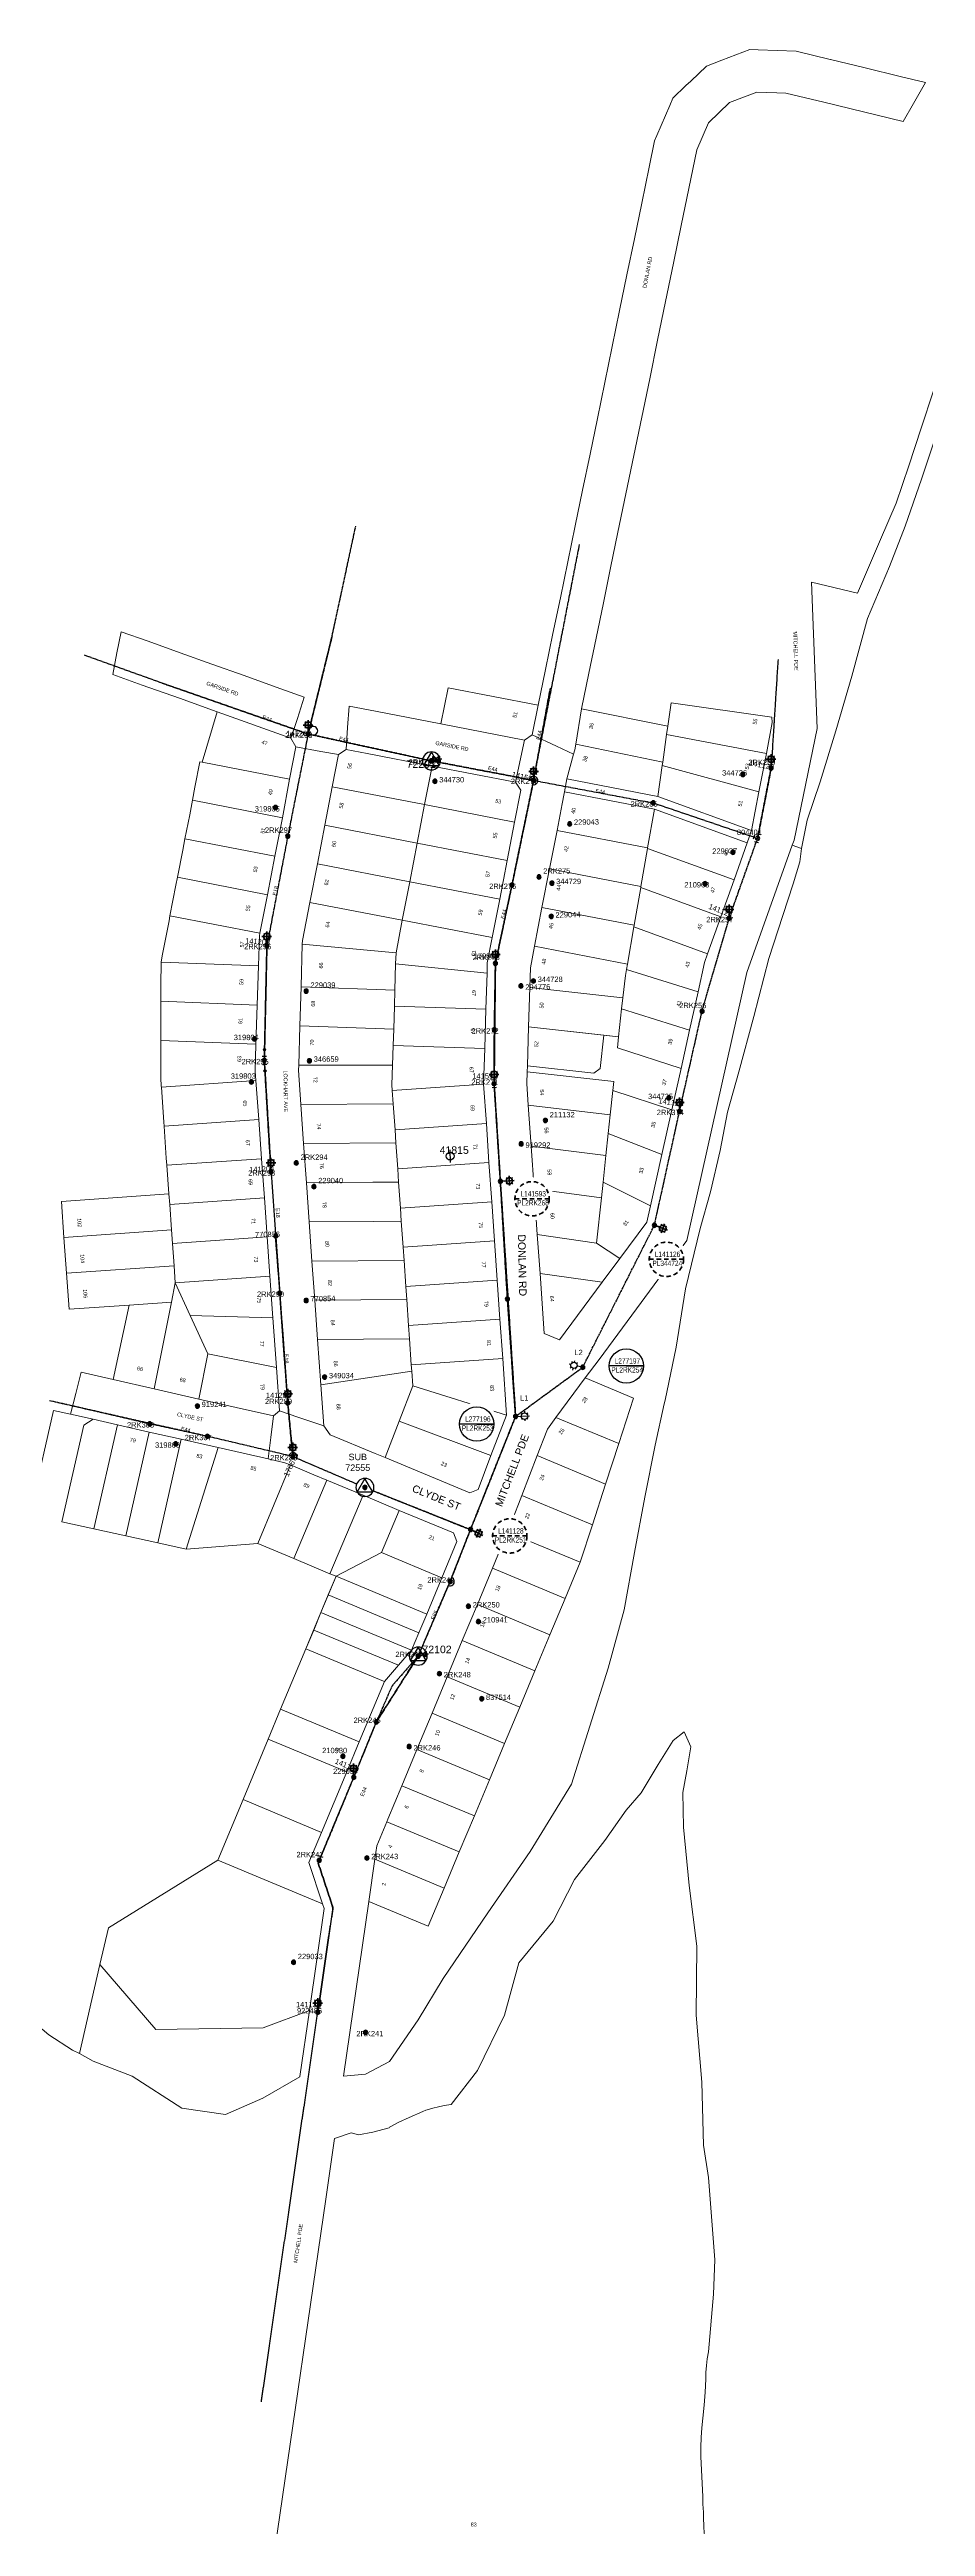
# Model space of a CAD drawing. Header units: metres. Extents: x 269214 to 271153, y 6086402 to 6088113.
# Drawn here: x 270184 to 270592, y 6086589 to 6087743 of the extents above; entities that cross this region are included whole.
import ezdxf
from ezdxf.enums import TextEntityAlignment as Align

# ---------------------------------------------------------------- set-up
doc = ezdxf.new("R2010")
doc.units = ezdxf.units.M
doc.linetypes.add('Cable Exist OH', pattern=[1, 1, 0])
doc.linetypes.add('Dash', pattern=[5, 3, -2])
doc.layers.get('0').update_dxf_attribs({"color": 6})
for name, color, linetype, lineweight in [('Cadastre Buildings_SP_EXT', 9, 'Continuous', 5), ('Cadastre Land Parcels_SP_EXT', 9, 'Continuous', 5), ('Cadastre Roads_SP_EXT', 9, 'Continuous', 5)]:
    doc.layers.add(name, color=color, linetype=linetype, lineweight=lineweight)
for name, color, linetype in [('Equip_LV_EXT', 7, 'Continuous'), ('Equip_SP_HV_EXT', 7, 'Continuous'), ('Equip_SP_SL_EXT', 7, 'Continuous'), ('Equip_SP_SL_NEW', 2, 'Continuous'), ('Mains_HV_EXT', 7, 'Continuous'), ('Mains_LV_EXT', 7, 'Continuous'), ('Mains_SL_EXT', 7, 'Continuous'), ('Notes_SP_MISC', 7, 'Continuous'), ('Sub_SP_TR_HV_LV_EXT', 7, 'Continuous'), ('SupportsOH_SP_TR_HV_LV_SL_EXT', 7, 'Continuous')]:
    doc.layers.add(name, color=color, linetype=linetype)
doc.styles.add('HVSW_LABEL', font='arial.ttf')
doc.styles.add('iecARIAL', font='arial.ttf', dxfattribs={"height": 2})
doc.styles.add('POLE_LABEL', font='arial.ttf')
doc.styles.add('SL_LABEL', font='arial.ttf')
doc.styles.get("Standard").update_dxf_attribs({"font": 'arial.ttf'})

# ---------------------------------------------------------------- blocks, each defined once
blk = doc.blocks.new('SUB_POLE_EXT')
blk.add_wipeout([(0, 4.2), (0.4, 4.2), (0.8, 4.1), (1.2, 4), (1.6, 3.9), (2, 3.7), (2.3, 3.5), (2.7, 3.3), (3, 3), (3.3, 2.7), (3.5, 2.3), (3.8, 1.9), (3.9, 1.6), (4, 1.2), (4.2, 0.6), (4.2, 0), (4.2, -0.6), (4.1, -1.1), (3.9, -1.6), (3.6, -2.2), (3.2, -2.7), (3, -3), (2.7, -3.3), (2.4, -3.5), (2, -3.7), (1.6, -3.9), (1.3, -4), (0.8, -4.1), (0.4, -4.2), (0, -4.2), (-0.4, -4.2), (-0.8, -4.1), (-1.2, -4), (-1.6, -3.9), (-2, -3.7), (-2.4, -3.5), (-2.7, -3.3), (-3, -3), (-3.2, -2.7), (-3.5, -2.3), (-3.7, -2), (-3.9, -1.6), (-4, -1.2), (-4.2, -0.8), (-4.2, -0.1), (-4.2, 0.4), (-4.1, 0.8), (-4, 1.3), (-3.9, 1.6), (-3.7, 2), (-3.5, 2.4), (-3.3, 2.7), (-3, 3), (-2.7, 3.3), (-2.3, 3.5), (-2, 3.7), (-1.6, 3.9), (-1.2, 4), (-0.8, 4.2), (-0.4, 4.2)])
blk.add_line((2.2, 0.5), (2.2, 0.5, 0))
blk.add_lwpolyline([(-4.2, 0, 1), (4.2, 0, 1)], format="xyb", close=True)
blk.add_lwpolyline([(2.1, 0.5), (0, 4.2), (-3.7, -2.1), (3.7, -2.1)], close=True)
for tag, height, flags, p in [('STREET_CODE', 0.2, 9, (1.5, 0)), ('ASSET_NUM', 3.5, 8, (2, 2)), ('CONSTRUCTED_VOLTAGE', 0.2, 9, (1.5, -0.2)), ('NO_PHASES', 0.2, 9, (1.5, -0.4)), ('OPERATING_VOLTAGE', 0.2, 9, (1.5, -0.6)), ('OPERATED_BY', 0.2, 9, (1.5, -0.8)), ('MAINTAINED_BY', 0.2, 9, (1.5, -1)), ('ORIENTATION', 0.2, 9, (1.5, -1.2)), ('OWNED_BY', 0.2, 9, (1.5, -1.4)), ('SECONDARY_VOLTAGE', 0.2, 9, (1.5, -1.6)), ('STATE', 0.2, 9, (1.5, -1.8)), ('SUBSTATION_TYPE', 0.2, 9, (1.5, -2)), ('USAGE', 0.2, 9, (1.5, -2.2)), ('LEGEND', 0.2, 9, (1.5, -2.4)), ('LOCATION', 0.2, 9, (1.5, -2.6)), ('STREETNAME', 0.2, 9, (1.5, -2.8)), ('SUBURB', 0.2, 9, (1.5, -3)), ('NOTES', 0.2, 9, (1.5, -3.2)), ('Z', 0.2, 1, (1.5, -3.4))]:
    blk.add_attdef(tag, text='', height=height, dxfattribs=dict(flags=flags)).set_placement(p, align=Align.MIDDLE_LEFT)
blk = doc.blocks.new('LV_OH_LINKS_DISTFUSE_EXT')
for p, q in [((0, 0), (0.96, 0)), ((3.84, 0), (4.8, 0))]:
    blk.add_line(p, q)
blk.add_lwpolyline([(3.84, -1.2), (3.84, 1.2), (0.96, -1.2), (0.96, 1.2)], close=True)
at = {"flags": 9}
for tag, p in [('ACTUAL_STATUS', (0, 0)), ('CONSTRUCTED_VOLTAGE', (0, -0.2)), ('OPERATING_VOLTAGE', (0, -0.6)), ('ORIENTATION', (0, -0.8)), ('OWNED_BY', (0, -1)), ('STATE', (0, -1.2)), ('SWITCH_TYPE', (0, -1.4)), ('NO_PHASES', (0, -0.4)), ('USAGE', (0, -1.6)), ('NOTES', (0, -1.8))]:
    blk.add_attdef(tag, text='', height=0.2, dxfattribs=at).set_placement(p, align=Align.MIDDLE_LEFT)
at = {"flags": 1}
blk.add_attdef('Z', (0, 0), '', height=0.2, dxfattribs=at)
blk = doc.blocks.new('SL_LANTERN_EXT')
at = {"lineweight": 40}
for p, q in [((-2.3, 4.2), (2.2, 4.2)), ((-1.5, 5.7), (-1.1, 5.3)), ((-1.5, 2.8), (-1.1, 3.2)), ((0, 2), (0, 6.5)), ((0, 0), (0, 2.7)), ((1.5, 5.7), (1.1, 5.3)), ((1.5, 2.8), (1.1, 3.2))]:
    blk.add_line(p, q, dxfattribs=at)
blk.add_circle((0, 4.2), 1.5, dxfattribs=at)
at = {"style": 'iecARIAL', "flags": 8}
blk.add_attdef('ASSET_NUM', (1.5, 1.5), '', height=2.5, dxfattribs=at)
for tag, p, height, flags in [('CONSTRUCTED_VOLTAGE', (1, -0.7), 0.2, 9), ('CONTROL_TYPE', (1, -0.9), 0.2, 9), ('LANTERN_PURPOSE', (1, -1.1), 0.2, 9), ('LANTERN_TYPE', (1, -1.3), 0.2, 9), ('NO_PHASES', (1, -1.5), 0.2, 9), ('OPERATING_VOLTAGE', (1, -1.7), 0.2, 9), ('ORIENTATION', (1, -1.9), 0.2, 9), ('OWNED_BY', (1, -2.1), 0.2, 9), ('STATE', (1, -2.3), 0.2, 9), ('USAGE', (1, -2.5), 0.2, 9), ('CEXIST', (1, -2.7), 0.2, 9), ('CNEW', (1, -2.9), 0.2, 9), ('CNUMBER', (1, -3.1), 0.2, 9), ('CREMOVE', (1, -3.3), 0.2, 9), ('CREPLACE', (1, -3.5), 0.2, 9), ('LKINGHEIGHT', (1, -3.7), 0.2, 9), ('LBRACKET', (1, -3.9), 0.2, 9), ('LBRACKETVOCAB', (1, -4.1), 0.2, 9), ('LCATEGORY', (1, -4.3), 0.2, 9), ('LCHARGE1', (1, -4.5), 0.2, 9), ('LCHARGE1PERCENT', (1, -4.7), 0.2, 9), ('LCHARGE2', (1, -4.9), 0.2, 9), ('LCHARGE2PERCENT', (1, -5.1), 0.2, 9), ('LCHARGE3', (1, -5.3), 0.2, 9), ('LCHARGE3PERCENT', (1, -5.5), 0.2, 9), ('LEXIST', (1, -5.7), 0.2, 9), ('LLAMP', (1, -5.9), 0.2, 9), ('LLAMPVOCAB', (1, -6.1), 0.2, 9), ('LMAST', (1, -6.3), 0.2, 9), ('LMASTVOCAB', (1, -6.5), 0.2, 9), ('LNEW', (1, -6.7), 0.2, 9), ('LANTNUMBER', (1, -6.9), 0.2, 9), ('LOUTREACH', (1, -7.3), 0.2, 9), ('LOUTREACHVOCAB', (1, -7.5), 0.2, 9), ('LRATECODE', (1, -7.7), 0.2, 9), ('LREMOVE', (1, -7.9), 0.2, 9), ('LREPLACE', (1, -8.1), 0.2, 9), ('LTYPE', (1, -8.3), 0.2, 9), ('LTYPEVOCAB', (1, -8.5), 0.2, 9), ('LEGEND', (1, -8.7), 0.2, 9), ('LOCATION', (1, -8.9), 0.2, 9), ('NOTES', (1, -9.1), 0.2, 9), ('STREETNAME', (1, -9.3), 0.2, 9), ('SUBURB', (1, -9.5), 0.2, 1), ('LNUMBER', (2.2, -3.3), 2.5, 8)]:
    blk.add_attdef(tag, p, '', height=height, dxfattribs=dict(flags=flags))
blk = doc.blocks.new('POLE_EXT')
blk.add_hatch(color=256).paths.add_polyline_path([(-1, 0, 1), (1, 0, 1)])
blk.add_lwpolyline([(-1, 0, 1), (1, 0, 1)], format="xyb", close=True)
for tag, height, flags, p in [('pNumber', 2.5, 8, (-17.8, 2.1)), ('OWNED_BY', 0.2, 9, (1.4, -0.4)), ('PARENT', 0.2, 9, (1.4, -0.6)), ('SPECIAL_USE', 0.2, 9, (1.4, -0.8)), ('STATE', 0.2, 9, (1.4, -1)), ('USAGE', 0.2, 9, (1.4, -1.2)), ('cLV', 0.2, 9, (1.4, -1.4)), ('hDepth', 0.2, 9, (1.4, -1.6)), ('hDia', 0.2, 9, (1.4, -1.8)), ('cHV', 0.2, 9, (1.4, -2)), ('LBRACKET', 0.2, 9, (1.4, -2.2)), ('LExisting', 0.2, 9, (1.4, -2.4)), ('LANTNUMBER', 0.2, 9, (1.4, -2.6)), ('LOther', 0.2, 9, (1.4, -2.8)), ('LRemove', 0.2, 9, (1.4, -3)), ('LEGEND', 0.2, 9, (1.4, -3.2)), ('cLinedev', 0.2, 9, (1.4, -3.4)), ('LOCATION', 0.2, 9, (1.4, -3.6)), ('pExisting', 0.2, 9, (1.4, -3.8)), ('PFNUMBER', 0.2, 9, (1.4, -4)), ('NEWPFNUMBER', 0.2, 9, (1.4, -4.2)), ('pFooting', 0.2, 9, (1.4, -4.4)), ('pNew', 0.2, 9, (1.4, -4.6)), ('pRelocate', 0.2, 9, (1.4, -5)), ('pRemove', 0.2, 9, (1.4, -5.2)), ('pReplace', 0.2, 9, (1.4, -5.4)), ('pStay', 0.2, 9, (1.4, -5.6)), ('pType', 0.2, 9, (1.4, -5.8)), ('cspan', 0.2, 9, (1.4, -6)), ('STREETNAME', 0.2, 9, (1.4, -6.2)), ('SUBURB', 0.2, 9, (1.4, -6.4)), ('NOTES', 0.2, 9, (1.4, -6.6)), ('MAINTAINED_BY', 0.2, 9, (1.4, -6.8)), ('OPERATED_BY', 0.2, 9, (1.4, -7))]:
    blk.add_attdef(tag, text='', height=height, dxfattribs=dict(flags=flags)).set_placement(p, align=Align.MIDDLE_LEFT)
at = {"style": 'POLE_LABEL'}
for tag, height, flags, p in [('STRUCTURE_PLANT_NUMBER', 0.2, 9, (1.4, 0)), ('ASSET_NUM', 2.5, 8, (2, 2)), ('STREET_CODE', 0.2, 9, (1.4, -0.2))]:
    blk.add_attdef(tag, text='', height=height, dxfattribs=dict(at, flags=flags)).set_placement(p, align=Align.MIDDLE_LEFT)
at = {"flags": 1}
blk.add_attdef('Z', (1.4, -7.3), '', height=0.2, dxfattribs=at)
blk = doc.blocks.new('HV_ABS_CLOSED_EXT')
blk.add_line((-3, 6.9), (3, 6.9))
blk.add_circle((0, 6.9), 1.8)
at = {"flags": 1}
blk.add_attdef('Z', (0, 0), '', height=0.2, dxfattribs=at)
at = {"style": 'HVSW_LABEL'}
for tag, height, flags, p in [('ASSET_NUM', 3.5, 8, (2, 2)), ('STREET_CODE', 0.2, 9, (0, -0.2))]:
    blk.add_attdef(tag, text='', height=height, dxfattribs=dict(at, flags=flags)).set_placement(p, align=Align.MIDDLE_LEFT)
at = {"flags": 9}
for tag, p in [('ACTUAL_STATUS', (0, -0.4)), ('CONSTRUCTED_VOLTAGE', (0, -0.6)), ('NO_PHASES', (0, -0.8)), ('OPERATING_VOLTAGE', (0, -1)), ('ORIENTATION', (0, -1.2)), ('OWNED_BY', (0, -1.4)), ('STATE', (0, -1.6)), ('SWITCH_TYPE', (0, -1.8)), ('USAGE', (0, -2)), ('LEGEND', (0, -2.2)), ('LOCATION', (0, -2.4)), ('STREETNAME', (0, -2.6)), ('SUBURB', (0, -2.8)), ('NOTES', (0, -3))]:
    blk.add_attdef(tag, text='', height=0.2, dxfattribs=at).set_placement(p, align=Align.MIDDLE_LEFT)
blk = doc.blocks.new('End Shackle_EXT')
blk.add_wipeout([(0, 0.3), (1.8, 0.3), (1.8, -0.3), (0, -0.3)])
blk.add_line((1.8, -1), (1.8, 1))
at = {"flags": 1}
blk.add_attdef('Z', (0, 0), '', height=0.2, dxfattribs=at)
at = {"flags": 9}
for tag, p in [('CONNECTOR_TYPE', (0, 0)), ('CONSTRUCTED_VOLTAGE', (0, -0.2)), ('NO_PHASES', (0, -0.4)), ('OPERATING_VOLTAGE', (0, -0.6)), ('ORIENTATION', (0, -0.8)), ('OWNED_BY', (0, -1)), ('STATE', (0, -1.2)), ('USAGE', (0, -1.4)), ('NOTES', (0, -1.6))]:
    blk.add_attdef(tag, text='', height=0.2, dxfattribs=at).set_placement(p, align=Align.MIDDLE_LEFT)
blk = doc.blocks.new('CONNECTOR_NODE_EXT')
h = blk.add_hatch(color=256)
edge = h.paths.add_edge_path()
edge.add_arc((0, 0), 0.5, 0, 360)
blk.add_circle((0, 0), 0.5)
at = {"flags": 1}
blk.add_attdef('Z', (0, 0), '', height=0.2, dxfattribs=at)
at = {"flags": 9}
for tag, p in [('CONNECTOR_TYPE', (0, 0)), ('CONSTRUCTED_VOLTAGE', (0, -0.2)), ('NO_PHASES', (0, -0.4)), ('OPERATING_VOLTAGE', (0, -0.6)), ('ORIENTATION', (0, -0.8)), ('SUBTYPE', (0, -1)), ('USAGE', (0, -1.2)), ('NOTES', (0, -1.4))]:
    blk.add_attdef(tag, text='', height=0.2, dxfattribs=at).set_placement(p, align=Align.MIDDLE_LEFT)
blk = doc.blocks.new('SLANTERN_NUM_EXT')
blk.add_wipeout([(-0.3, 10), (-0.9, 10), (-1.6, 9.9), (-2.2, 9.8), (-2.8, 9.6), (-3.4, 9.4), (-4, 9.2), (-4.5, 8.9), (-5.1, 8.6), (-5.6, 8.3), (-6.1, 7.9), (-6.6, 7.5), (-7.1, 7.1), (-7.5, 6.6), (-7.9, 6.1), (-8.3, 5.6), (-8.6, 5.1), (-8.9, 4.5), (-9.2, 4), (-9.4, 3.4), (-9.6, 2.8), (-9.8, 2.2), (-9.9, 1.6), (-10, 0.9), (-10, 0.3), (-10, -0.3), (-10, -0.9), (-9.9, -1.6), (-9.8, -2.2), (-9.6, -2.8), (-9.4, -3.4), (-9.2, -4), (-8.9, -4.5), (-8.6, -5.1), (-8.3, -5.6), (-7.9, -6.1), (-7.5, -6.6), (-7.1, -7.1), (-6.6, -7.5), (-6.1, -7.9), (-5.6, -8.3), (-5.1, -8.6), (-4.5, -8.9), (-4, -9.2), (-3.4, -9.4), (-2.8, -9.6), (-2.2, -9.8), (-1.6, -9.9), (-0.9, -10), (-0.3, -10), (0.3, -10), (0.9, -10), (1.6, -9.9), (2.2, -9.8), (2.8, -9.6), (3.4, -9.4), (4, -9.2), (4.5, -8.9), (5.1, -8.6), (5.6, -8.3), (6.1, -7.9), (6.6, -7.5), (7.1, -7.1), (7.5, -6.6), (7.9, -6.1), (8.3, -5.6), (8.6, -5.1), (8.9, -4.5), (9.2, -4), (9.4, -3.4), (9.6, -2.8), (9.8, -2.2), (9.9, -1.6), (10, -0.9), (10, -0.3), (10, 0.3), (10, 0.9), (9.9, 1.6), (9.8, 2.2), (9.6, 2.8), (9.4, 3.4), (9.2, 4), (8.9, 4.5), (8.6, 5.1), (8.3, 5.6), (7.9, 6.1), (7.5, 6.6), (7.1, 7.1), (6.6, 7.5), (6.1, 7.9), (5.6, 8.3), (5.1, 8.6), (4.5, 8.9), (4, 9.2), (3.4, 9.4), (2.8, 9.6), (2.2, 9.8), (1.6, 9.9), (0.9, 10), (0.3, 10)])
at = {"linetype": 'Dash', "lineweight": 40, "ltscale": 0.7}
blk.add_line((8, 0), (-8, 0), dxfattribs=at)
blk.add_circle((0, 0), 8, dxfattribs=at)
at = {"lineweight": 40, "width": 0.7}
for tag, p in [('SNUMBER', (0.5, 1.1)), ('CNUMBER', (0.4, -3.1))]:
    blk.add_attdef(tag, text='', height=2.5, dxfattribs=at).set_placement(p, align=Align.CENTER)
at = {"lineweight": 40, "flags": 1}
blk.add_attdef('Z', (0, 0), '', height=0.2, dxfattribs=at)
blk = doc.blocks.new('SL_LANTERN_REPLACE_NEW')
for tag, flags, p in [('LCATEGORY', 9, (1.5, -4.2)), ('LCHARGE1', 9, (1.5, -4.4)), ('LCHARGE1PERCENT', 9, (1.5, -4.6)), ('LCHARGE2', 9, (1.5, -4.8)), ('LCHARGE2PERCENT', 9, (1.5, -5)), ('LCHARGE3', 9, (1.5, -5.2)), ('LCHARGE3PERCENT', 9, (1.5, -5.4)), ('LEXIST', 9, (1.5, -5.6)), ('LLAMP', 9, (1.5, -5.8)), ('LLAMPVOCAB', 9, (1.5, -6)), ('LMAST', 9, (1.5, -6.2)), ('LMASTVOCAB', 9, (1.5, -6.4)), ('LNEW', 9, (1.5, -6.6)), ('LOUTREACH', 9, (1.5, -7.2)), ('LOUTREACHVOCAB', 9, (1.5, -7.4)), ('LRATECODE', 9, (1.5, -7.6)), ('LREMOVE', 9, (1.5, -7.8)), ('LREPLACE', 9, (1.5, -8)), ('LTYPE', 9, (1.5, -8.2)), ('LTYPEVOCAB', 9, (1.5, -8.4)), ('LEGEND', 9, (1.5, -8.6)), ('NEW_LKINGHEIGHT', 9, (1.5, -8.8)), ('NEW_LBRACKET', 9, (1.5, -9)), ('NEW_LBRACKETVOCAB', 9, (1.5, -9.2)), ('NEW_LCATEGORY', 9, (1.5, -9.4)), ('NEW_LCHARGE1', 9, (1.5, -9.6)), ('NEW_LCHARGE1PERCENT', 9, (1.5, -9.8)), ('NEW_LCHARGE2', 9, (1.5, -10)), ('NEW_LCHARGE2PERCENT', 9, (1.5, -10.2)), ('NEW_LCHARGE3', 9, (1.5, -10.4)), ('NEW_LCHARGE3PERCENT', 9, (1.5, -10.6)), ('NEW_LLAMP', 9, (1.5, -10.8)), ('NEW_LLAMPVOCAB', 9, (1.5, -11)), ('NEW_LMAST', 9, (1.5, -11.2)), ('NEW_LMASTVOCAB', 9, (1.5, -11.4)), ('NEW_LOUTREACH', 9, (1.5, -11.6)), ('NEW_LOUTREACHVOCAB', 9, (1.5, -11.8)), ('NEW_LRATECODE', 9, (1.5, -12)), ('NEW_LTYPE', 9, (1.5, -12.2)), ('NEW_LTYPEVOCAB', 9, (1.5, -12.4)), ('SUBURB', 9, (1.5, -12.6)), ('STREETNAME', 9, (1.5, -12.8)), ('LOCATION', 9, (1.5, -13)), ('NOTES', 9, (1.5, -13.2)), ('Z', 1, (1.5, -13.4))]:
    blk.add_attdef(tag, text='', height=0.2, dxfattribs=dict(flags=flags)).set_placement(p, align=Align.MIDDLE_LEFT)
at = {"flags": 9}
blk.add_attdef('LANTNUMBER', (1.5, -6.9), '', height=0.2, dxfattribs=at)
blk.add_wipeout([(0, 6.5), (1.5, 5.7), (2.2, 4.2), (1.5, 2.8), (0, 1.9), (-1.5, 2.8), (-2.3, 4.2), (-1.5, 5.7)])
for p, q in [((-2.3, 4.2), (-1.5, 4.2)), ((-1.5, 5.7), (-1.1, 5.3)), ((-1.5, 2.8), (-1.1, 3.2)), ((0, 2.7), (0, 6.5)), ((0, 0), (0, 2.7)), ((0, 0), (0, 0)), ((1.5, 5.7), (1.1, 5.3)), ((1.5, 2.8), (1.1, 3.2)), ((1.5, 4.2), (2.2, 4.2))]:
    blk.add_line(p, q)
blk.add_circle((0, 4.2), 1.5)
for tag, height, flags, p in [('STREET_CODE', 0.2, 9, (1.5, 0)), ('ASSET_NUM', 2.5, 8, (2, 2)), ('CONSTRUCTED_VOLTAGE', 0.2, 9, (1.5, -0.2)), ('CONTROL_TYPE', 0.2, 9, (1.5, -0.4)), ('LANTERN_PURPOSE', 0.2, 9, (1.5, -0.6)), ('LANTERN_TYPE', 0.2, 9, (1.5, -0.8)), ('NO_PHASES', 0.2, 9, (1.5, -1)), ('OPERATING_VOLTAGE', 0.2, 9, (1.5, -1.2)), ('ORIENTATION', 0.2, 9, (1.5, -1.4)), ('OWNED_BY', 0.2, 9, (1.5, -1.6)), ('OPERATED_BY', 0.2, 9, (1.5, -1.8)), ('MAINTAINED_BY', 0.2, 9, (1.5, -2)), ('STATE', 0.2, 9, (1.5, -2.2)), ('USAGE', 0.2, 9, (1.5, -2.4)), ('CEXIST', 0.2, 9, (1.5, -2.6)), ('CNEW', 0.2, 9, (1.5, -2.8)), ('CNUMBER', 0.2, 9, (1.5, -3)), ('CREMOVE', 0.2, 9, (1.5, -3.2)), ('CREPLACE', 0.2, 9, (1.5, -3.4)), ('LKINGHEIGHT', 0.2, 9, (1.5, -3.6)), ('LBRACKET', 0.2, 9, (1.5, -3.8)), ('LBRACKETVOCAB', 0.2, 9, (1.5, -4)), ('LNUMBER', 2.5, 8, (1.5, -1.4))]:
    blk.add_attdef(tag, text='', height=height, dxfattribs=dict(flags=flags)).set_placement(p, align=Align.MIDDLE_LEFT)
blk = doc.blocks.new('SL_LANTERN_NEW')
at = {"flags": 9}
for tag, p in [('LCHARGE1', (0, -4.2)), ('LCHARGE1PERCENT', (0, -4.4)), ('LCHARGE2', (0, -4.6)), ('LCHARGE2PERCENT', (0, -4.8)), ('LCHARGE3', (0, -5)), ('LCHARGE3PERCENT', (0, -5.2)), ('LEXIST', (0, -5.4)), ('LLAMP', (0, -5.6)), ('LLAMPVOCAB', (0, -5.8)), ('LMAST', (0, -6)), ('LMASTVOCAB', (0, -6.2)), ('LNEW', (0, -6.4)), ('LANTNUMBER', (0, -6.6)), ('LOUTREACH', (0, -7)), ('LOUTREACHVOCAB', (0, -7.2)), ('LRATECODE', (0, -7.4)), ('LREMOVE', (0, -7.6)), ('LREPLACE', (0, -7.8)), ('LTYPE', (0, -8)), ('LTYPEVOCAB', (0, -8.2)), ('LEGEND', (0, -8.4)), ('SUBURB', (0, -8.6)), ('STREETNAME', (0, -8.8)), ('LOCATION', (0, -9)), ('NOTES', (0, -9.2)), ('MAINTAINED_BY', (0, -9.9))]:
    blk.add_attdef(tag, text='', height=0.2, dxfattribs=at).set_placement(p, align=Align.MIDDLE_LEFT)
blk.add_attdef('OPERATED_BY', (0, -9.6), '', height=0.2, dxfattribs=at)
blk.add_wipeout([(0, 6.5), (1.5, 5.7), (2.2, 4.2), (1.5, 2.8), (0, 1.9), (-1.5, 2.8), (-2.3, 4.2), (-1.5, 5.7)])
for p, q in [((-2.3, 4.2), (-1.5, 4.2)), ((-1.5, 5.7), (-1.1, 5.3)), ((-1.5, 2.8), (-1.1, 3.2)), ((0, 5.7), (0, 6.5)), ((0, 0), (0, 2.7)), ((0, 0), (0, 0)), ((1.5, 5.7), (1.1, 5.3)), ((1.5, 2.8), (1.1, 3.2)), ((1.5, 4.2), (2.2, 4.2))]:
    blk.add_line(p, q)
blk.add_circle((0, 4.2), 1.5)
at = {"flags": 1}
blk.add_attdef('Z', (0, 0), '', height=0.2, dxfattribs=at)
at = {"style": 'SL_LABEL'}
for tag, height, flags, p in [('ASSET_NUM', 2.5, 8, (2, 2)), ('STREET_CODE', 0.2, 9, (0, -0.2))]:
    blk.add_attdef(tag, text='', height=height, dxfattribs=dict(at, flags=flags)).set_placement(p, align=Align.MIDDLE_LEFT)
for tag, height, flags, p in [('CONSTRUCTED_VOLTAGE', 0.2, 9, (0, -0.4)), ('CONTROL_TYPE', 0.2, 9, (0, -0.6)), ('LANTERN_PURPOSE', 0.2, 9, (0, -0.8)), ('LANTERN_TYPE', 0.2, 9, (0, -1)), ('NO_PHASES', 0.2, 9, (0, -1.2)), ('OPERATING_VOLTAGE', 0.2, 9, (0, -1.4)), ('ORIENTATION', 0.2, 9, (0, -1.6)), ('OWNED_BY', 0.2, 9, (0, -1.8)), ('STATE', 0.2, 9, (0, -2)), ('USAGE', 0.2, 9, (0, -2.2)), ('CEXIST', 0.2, 9, (0, -2.4)), ('CNEW', 0.2, 9, (0, -2.6)), ('CNUMBER', 0.2, 9, (0, -2.8)), ('CREMOVE', 0.2, 9, (0, -3)), ('CREPLACE', 0.2, 9, (0, -3.2)), ('LKINGHEIGHT', 0.2, 9, (0, -3.4)), ('LBRACKET', 0.2, 9, (0, -3.6)), ('LBRACKETVOCAB', 0.2, 9, (0, -3.8)), ('LCATEGORY', 0.2, 9, (0, -4)), ('LNUMBER', 2.5, 8, (1.2, -2.8))]:
    blk.add_attdef(tag, text='', height=height, dxfattribs=dict(flags=flags)).set_placement(p, align=Align.MIDDLE_LEFT)
blk = doc.blocks.new('SLANTERN_NUM_NEW')
blk.add_wipeout([(-0.3, 10), (-0.9, 10), (-1.6, 9.9), (-2.2, 9.8), (-2.8, 9.6), (-3.4, 9.4), (-4, 9.2), (-4.5, 8.9), (-5.1, 8.6), (-5.6, 8.3), (-6.1, 7.9), (-6.6, 7.5), (-7.1, 7.1), (-7.5, 6.6), (-7.9, 6.1), (-8.3, 5.6), (-8.6, 5.1), (-8.9, 4.5), (-9.2, 4), (-9.4, 3.4), (-9.6, 2.8), (-9.8, 2.2), (-9.9, 1.6), (-10, 0.9), (-10, 0.3), (-10, -0.3), (-10, -0.9), (-9.9, -1.6), (-9.8, -2.2), (-9.6, -2.8), (-9.4, -3.4), (-9.2, -4), (-8.9, -4.5), (-8.6, -5.1), (-8.3, -5.6), (-7.9, -6.1), (-7.5, -6.6), (-7.1, -7.1), (-6.6, -7.5), (-6.1, -7.9), (-5.6, -8.3), (-5.1, -8.6), (-4.5, -8.9), (-4, -9.2), (-3.4, -9.4), (-2.8, -9.6), (-2.2, -9.8), (-1.6, -9.9), (-0.9, -10), (-0.3, -10), (0.3, -10), (0.9, -10), (1.6, -9.9), (2.2, -9.8), (2.8, -9.6), (3.4, -9.4), (4, -9.2), (4.5, -8.9), (5.1, -8.6), (5.6, -8.3), (6.1, -7.9), (6.6, -7.5), (7.1, -7.1), (7.5, -6.6), (7.9, -6.1), (8.3, -5.6), (8.6, -5.1), (8.9, -4.5), (9.2, -4), (9.4, -3.4), (9.6, -2.8), (9.8, -2.2), (9.9, -1.6), (10, -0.9), (10, -0.3), (10, 0.3), (10, 0.9), (9.9, 1.6), (9.8, 2.2), (9.6, 2.8), (9.4, 3.4), (9.2, 4), (8.9, 4.5), (8.6, 5.1), (8.3, 5.6), (7.9, 6.1), (7.5, 6.6), (7.1, 7.1), (6.6, 7.5), (6.1, 7.9), (5.6, 8.3), (5.1, 8.6), (4.5, 8.9), (4, 9.2), (3.4, 9.4), (2.8, 9.6), (2.2, 9.8), (1.6, 9.9), (0.9, 10), (0.3, 10)])
at = {"linetype": 'Continuous'}
blk.add_line((8, 0), (-8, 0), dxfattribs=at)
blk.add_line((0, 0), (8, 0))
blk.add_circle((0, 0), 8, dxfattribs=at)
at = {"width": 0.7}
for tag, p in [('SNUMBER', (0.5, 1.1)), ('CNUMBER', (0.4, -3.1))]:
    blk.add_attdef(tag, text='', height=2.5, dxfattribs=at).set_placement(p, align=Align.CENTER)
at = {"flags": 1}
blk.add_attdef('Z', (0, 0), '', height=0.2, dxfattribs=at)

msp = doc.modelspace()

# ---------------------------------------------------------------- linework, layer by layer
at = {"layer": 'Cadastre Buildings_SP_EXT', "linetype": 'Continuous'}
for points in [[(270234.1, 6087047.5), (270219.2, 6087050.8), (270230.1, 6087099.2), (270245, 6087095.9), (270234.1, 6087047.5)], [(270339.8, 6086983), (270339.4, 6086983.1), (270303.2, 6086998.2), (270291.4, 6086970.1), (270328, 6086954.8), (270339.8, 6086983)], [(270322.2, 6086940.8), (270285.6, 6086956), (270273.9, 6086927.9), (270310.4, 6086912.6), (270322.2, 6086940.8)], [(270304.6, 6086898.6), (270310.4, 6086912.6), (270273.9, 6086927.9), (270262.1, 6086899.7), (270310.9, 6086879.4), (270304.6, 6086898.6)], [(270304.8, 6086829.6), (270311.7, 6086877.1), (270310.9, 6086879.4), (270262.1, 6086899.7), (270211.1, 6086868.1), (270207.2, 6086851.1), (270233.3, 6086820.8), (270283.3, 6086821.5), (270304.8, 6086829.6)]]:
    msp.add_lwpolyline(points, close=True, dxfattribs=at)
at = {"layer": 'Cadastre Land Parcels_SP_EXT', "linetype": 'Continuous'}
for points in [[(270575.1, 6087502.6), (270582.5, 6087521.3), (270590.1, 6087543.2), (270597.9, 6087566.6), (270605.3, 6087586), (270615.1, 6087612.7), (270626.8, 6087638.6), (270638, 6087664.4), (270647.5, 6087685), (270656.8, 6087705.6), (270667, 6087727.6), (270674.3, 6087743.6), (270678.3, 6087750.6), (270678.3, 6087750.6), (270678.8, 6087751.5), (270679.4, 6087752.4), (270679.6, 6087752.9), (270680.2, 6087753.8), (270680.8, 6087754.9), (270681.5, 6087756), (270682.1, 6087757), (270682.1, 6087757.1), (270683.4, 6087759.5), (270684.7, 6087761.9), (270685.3, 6087763.1), (270686, 6087764.3), (270686.7, 6087765.5), (270687.5, 6087766.6), (270688.4, 6087767.9), (270689.3, 6087769.2), (270690.3, 6087770.4), (270691.8, 6087772.2), (270693.3, 6087774), (270693.7, 6087774.6), (270694.1, 6087775.1), (270695.4, 6087776.9), (270695.9, 6087777.4), (270696.3, 6087778), (270696.7, 6087778.6), (270697.2, 6087779.2), (270698.2, 6087780.5), (270700.1, 6087783.1), (270701.1, 6087784.4), (270703.3, 6087787.3), (270705.3, 6087790.3), (270707.3, 6087793.4), (270709.3, 6087796.5), (270711.3, 6087799.5), (270713.5, 6087802.5), (270714.4, 6087803.8), (270717.4, 6087807.6), (270718, 6087808.6), (270718.4, 6087809.1), (270718.7, 6087809.6), (270719.4, 6087810.5), (270720.2, 6087811.6), (270721, 6087812.6), (270727.8, 6087820.6), (270728.9, 6087822.1), (270729.9, 6087823.4), (270730.9, 6087824.8), (270731.3, 6087825.3), (270732.1, 6087826.2), (270732.5, 6087826.8), (270733.3, 6087827.8), (270734.1, 6087828.8), (270736.2, 6087831.6), (270738.1, 6087834.5), (270740.1, 6087837.4), (270742.2, 6087840.2), (270742.5, 6087840.6), (270743.2, 6087841.6), (270743.6, 6087842.1), (270744, 6087842.5), (270744.3, 6087843), (270744.7, 6087843.4), (270745.4, 6087844.4), (270745.9, 6087845), (270746.3, 6087845.5), (270747.3, 6087846.7), (270747.7, 6087847.3), (270748.2, 6087847.9), (270748.6, 6087848.4), (270756.1, 6087857.3), (270758.1, 6087859.8), (270760, 6087862.3), (270761.9, 6087864.9), (270763.9, 6087867.3), (270764.6, 6087868.2), (270766, 6087869.8), (270766.7, 6087870.7), (270770.5, 6087875.1), (270771.3, 6087876), (270772.1, 6087877), (270772.9, 6087878), (270773.7, 6087879), (270775.2, 6087880.7), (270775.7, 6087881.3), (270776.7, 6087882.4), (270777.1, 6087882.8), (270777.4, 6087883.4), (270777.8, 6087883.8), (270778.2, 6087884.1), (270778.9, 6087885.2), (270779.6, 6087886), (270781.2, 6087887.8), (270784.3, 6087891.6), (270789.1, 6087897.2), (270791.5, 6087899.9), (270798.9, 6087907.8), (270807.8, 6087917.5), (270808.4, 6087918.2), (270810.3, 6087920.2), (270811.5, 6087921.4), (270812.7, 6087922.7), (270813.5, 6087923.5), (270814.8, 6087924.7), (270815.5, 6087925.5), (270815.9, 6087925.9), (270816.4, 6087926.3), (270817.6, 6087927.5), (270823.2, 6087933.1), (270824.2, 6087934), (270824.6, 6087934.4), (270825.6, 6087935.2), (270826.5, 6087936.1), (270827.9, 6087937.4), (270828.4, 6087937.8), (270828.9, 6087938.3), (270828.9, 6087938.3), (270829.7, 6087939.1), (270830.6, 6087939.9), (270831, 6087940.3), (270832.3, 6087941.5), (270832.7, 6087941.9), (270833.1, 6087942.3), (270834, 6087943.1), (270839.1, 6087947.9), (270840.1, 6087948.8), (270840.6, 6087949.2), (270841.6, 6087950.1), (270842.1, 6087950.6), (270843.1, 6087951.5), (270843.6, 6087951.9), (270844.6, 6087952.8), (270850.2, 6087957.5), (270853.2, 6087960.1), (270853.9, 6087960.9), (270856.3, 6087962.7), (270866, 6087970.1), (270866, 6087970.1), (270868.5, 6087972.4), (270869.7, 6087973.5), (270871, 6087974.6), (270871.9, 6087975.3), (270872.8, 6087976), (270873.7, 6087976.6), (270874.7, 6087977.2), (270875.6, 6087977.8), (270876.6, 6087978.4), (270877.7, 6087978.9), (270878.6, 6087979.5), (270879.5, 6087980.1), (270880.5, 6087980.6), (270881.4, 6087981.4), (270882.2, 6087982.1), (270897.3, 6087994.8), (270913.5, 6088008.5), (270913.5, 6088008.5), (270918.7, 6088012.6), (270921.3, 6088014.8), (270924.4, 6088016.9), (270925.6, 6088017.8), (270926.9, 6088018.5), (270928.2, 6088019.3), (270929.5, 6088020), (270930.8, 6088020.8), (270932.9, 6088021.7), (270934.7, 6088022.7), (270936.5, 6088023.8), (270942.3, 6088027.5), (270942.8, 6088027.9), (270944, 6088028.7), (270944.6, 6088029), (270945.9, 6088029.7), (270946.5, 6088030.2), (270948.1, 6088031.2), (270950.5, 6088033.5), (270953.3, 6088035.5), (270959.1, 6088039.3), (270960.7, 6088040.4), (270962.3, 6088041.4), (270963.1, 6088041.9), (270963.9, 6088042.3), (270965.4, 6088043.4), (270966.1, 6088043.9), (270969.6, 6088046.2), (270973.3, 6088048.4), (270977.7, 6088050.9), (270982.2, 6088053.1), (270983.4, 6088053.7), (270985.9, 6088055), (270988.4, 6088056.2), (270990.9, 6088057.5), (270995.1, 6088059.4), (270999.4, 6088061.3), (271008.4, 6088065.6), (271015.5, 6088069.6), (271017.9, 6088070.9), (271020.3, 6088072.2), (271022.7, 6088073.5), (271022.7, 6088073.5), (271031.5, 6088077.6), (271032.7, 6088078.1), (271035.3, 6088079.3), (271037.8, 6088080.4), (271039, 6088081), (271040.3, 6088081.6), (271040.3, 6088081.6), (271046.5, 6088083.8), (271047.1, 6088084), (271047.6, 6088084.2), (271048.7, 6088084.6), (271049.3, 6088084.7), (271049.8, 6088084.9), (271050.4, 6088085.1), (271050.9, 6088085.3), (271052, 6088085.7), (271052.6, 6088085.8), (271055, 6088086.6), (271057.4, 6088087.2), (271062.3, 6088088.5), (271068.7, 6088090.7), (271071.9, 6088091.7), (271075.2, 6088092.6), (271078.2, 6088093.3), (271081.1, 6088093.9), (271081.1, 6088093.9), (271081.7, 6088094.1), (271082.4, 6088094.3), (271083, 6088094.4), (271083.7, 6088094.6), (271085, 6088094.9), (271086.3, 6088095.2), (271087.6, 6088095.6), (271091.2, 6088096.4), (271094.9, 6088097.1), (271102.2, 6088098.7), (271116.8, 6088102.4), (271124.1, 6088104.3), (271131.4, 6088106), (271142.7, 6088109), (271144.2, 6088109.5), (271145.7, 6088110), (271147.2, 6088110.4), (271148.7, 6088110.7), (271150.2, 6088111), (271151.7, 6088111.2), (271153.3, 6088111.4), (271138.9, 6088113.2), (271079.3, 6088106), (271044.8, 6088092.2), (271039.3, 6088089.4), (270994.3, 6088066.3), (270992, 6088065.2), (270931.7, 6088046.5), (270797.1, 6087973), (270788.6, 6087964.3), (270753.9, 6087926.4), (270702.7, 6087893.2), (270705.7, 6087888.6), (270705.7, 6087888.6), (270705.2, 6087888.2), (270704.8, 6087887.8), (270704.4, 6087887.3), (270704, 6087886.7), (270703.8, 6087886.4), (270703.4, 6087885.6), (270702.7, 6087884.2), (270702.5, 6087883.5), (270702.3, 6087882.9), (270702.1, 6087882.2), (270701.9, 6087881.6), (270701.8, 6087880.9), (270701.6, 6087880.3), (270701.4, 6087879.6), (270701.2, 6087879), (270701.1, 6087878.6), (270701, 6087878.2), (270700.4, 6087876.5), (270700.2, 6087876), (270700, 6087875.4), (270699.8, 6087874.9), (270699.3, 6087873.2), (270699.2, 6087872.8), (270699.1, 6087872.4), (270699, 6087871.9), (270698.8, 6087871.1), (270698.8, 6087870.8), (270698.7, 6087870.5), (270698.6, 6087870.2), (270698.5, 6087870), (270698.4, 6087869.7), (270697.7, 6087868), (270697.5, 6087867.6), (270697.2, 6087866.8), (270697, 6087866.4), (270696, 6087864.2), (270695.1, 6087862.1), (270694.5, 6087860.6), (270694.3, 6087859.8), (270694, 6087859), (270693.3, 6087856.9), (270692.5, 6087854.8), (270692.1, 6087853.6), (270691.6, 6087852.5), (270690.8, 6087850.7), (270690.7, 6087850.5), (270690.6, 6087850.4), (270690.5, 6087850.2), (270690.4, 6087850.1), (270690.3, 6087849.9), (270690, 6087849.6), (270689.9, 6087849.4), (270689.8, 6087849.2), (270689.6, 6087849), (270689.5, 6087848.8), (270689.3, 6087848.5), (270689.2, 6087848.2), (270689, 6087847.8), (270688.9, 6087847.5), (270688.6, 6087846.8), (270688.5, 6087846.6), (270688.4, 6087846.3), (270688.3, 6087846.1), (270688.2, 6087845.8), (270688, 6087845.6), (270687.9, 6087845.4), (270686.9, 6087844.2), (270686.9, 6087844.1), (270686.4, 6087843.4), (270685.8, 6087842.7), (270685.6, 6087842.4), (270685.1, 6087841.7), (270684.7, 6087841.1), (270683.5, 6087839.5), (270683.2, 6087839.1), (270682.8, 6087838.7), (270682.5, 6087838.3), (270681.3, 6087837.2), (270680.5, 6087836.4), (270679, 6087834.6), (270678.2, 6087833.7), (270677, 6087832.4), (270676.5, 6087831.8), (270675.9, 6087831.2), (270675.3, 6087830.6), (270674.3, 6087829.7), (270673.9, 6087829.2), (270673.4, 6087828.8), (270673, 6087828.3), (270672.6, 6087827.8), (270670.8, 6087825.7), (270670.3, 6087825), (270669.8, 6087824.2), (270669.5, 6087823.8), (270669.2, 6087823.3), (270668.7, 6087822.3), (270667.6, 6087820.2), (270666.5, 6087818), (270666.4, 6087817.8), (270666.4, 6087817.7), (270666.3, 6087817.5), (270666.2, 6087817.3), (270666.2, 6087817.1), (270666.1, 6087816.9), (270666.1, 6087816.8), (270666.1, 6087816.6), (270666, 6087816.4), (270666, 6087816.2), (270666, 6087815.8), (270666, 6087815.6), (270665.9, 6087815.4), (270665.9, 6087815.2), (270665.9, 6087815.1), (270665.8, 6087814.9), (270665.8, 6087814.7), (270665.7, 6087814.5), (270665.6, 6087814.3), (270665.6, 6087814.2), (270665.5, 6087814), (270665.1, 6087813.2), (270664.9, 6087812.8), (270664.7, 6087812.3), (270664.5, 6087811.8), (270664.3, 6087811.4), (270664.1, 6087811.1), (270663.9, 6087810.8), (270663.7, 6087810.5), (270663.5, 6087810.2), (270662.7, 6087809.4), (270662.7, 6087809.4), (270662.3, 6087809), (270661.9, 6087808.5), (270661.5, 6087808), (270660.8, 6087807.1), (270659.2, 6087805.2), (270658.4, 6087804.3), (270658.2, 6087803.9), (270658.1, 6087803.8), (270658, 6087803.6), (270657.9, 6087803.5), (270657.8, 6087803.4), (270657.7, 6087803.3), (270657.6, 6087803.3), (270656.6, 6087802.5), (270656.2, 6087802.3), (270655.6, 6087801.9), (270655, 6087801.5), (270654.4, 6087801), (270654, 6087800.6), (270653.6, 6087800.2), (270652.5, 6087799.2), (270651.8, 6087798.6), (270650.6, 6087797.6), (270649.3, 6087796.6), (270648.5, 6087796), (270647.6, 6087795.3), (270646.8, 6087794.6), (270646.1, 6087794), (270645.4, 6087793.2), (270645.1, 6087793), (270644.8, 6087792.7), (270644.5, 6087792.4), (270644.1, 6087792.2), (270643.8, 6087791.9), (270643.6, 6087791.8), (270643.5, 6087791.7), (270643.3, 6087791.6), (270643.2, 6087791.5), (270643, 6087791.4), (270642.8, 6087791.3), (270642.6, 6087791.3), (270642.5, 6087791.2), (270642.3, 6087791.1), (270641.8, 6087791), (270641.5, 6087790.8), (270641.2, 6087790.7), (270641, 6087790.6), (270640.7, 6087790.4), (270640.4, 6087790.3), (270638.7, 6087789.3), (270638.1, 6087788.9), (270635.9, 6087782.8), (270635.7, 6087758.2), (270671.8, 6087744.6), (270661.2, 6087726.1), (270652.1, 6087710.2), (270643, 6087694.3), (270634, 6087678.4), (270624.9, 6087662.6), (270617, 6087648.8), (270611.8, 6087633.2), (270606.1, 6087615.9), (270600.3, 6087598.5), (270595.6, 6087584.4), (270589.9, 6087567), (270584.1, 6087549.5), (270578.3, 6087532.1), (270571, 6087515.1), (270560.3, 6087490.1), (270538.8, 6087495.3), (270541.5, 6087427.1), (270530.8, 6087375.1), (270529.8, 6087372.7), (270534.1, 6087371.2), (270536.8, 6087384.3), (270542.8, 6087402.2), (270550.2, 6087426), (270557.6, 6087451.5), (270564.9, 6087478.4), (270575.1, 6087502.6)], [(269742.7, 6087743.9), (269728.7, 6087744.5), (269707.3, 6087735.8), (269704.4, 6087735), (269685.9, 6087729.4), (269667.2, 6087723.8), (269648.1, 6087720.7), (269629.1, 6087717.6), (269610, 6087714.5), (269600, 6087712.8), (269590.9, 6087711.7), (269571.8, 6087709.1), (269552.7, 6087706.6), (269533.5, 6087704.1), (269529.6, 6087703.5), (269510.4, 6087701), (269491.3, 6087698.5), (269472.2, 6087696), (269453, 6087693.4), (269433.9, 6087690.9), (269432.6, 6087690.7), (269426.7, 6087689.2), (269422.5, 6087681.2), (269420.2, 6087676.9), (269384.4, 6087609.2), (269300.5, 6087599.4), (269256.5, 6087284.3), (269233.9, 6087125.6), (269229.6, 6087097.5), (269221.1, 6087041.3), (269215.1, 6087001.6), (269214.4, 6086996.9), (269229.5, 6086976.3), (269226.3, 6086956.3), (269480.4, 6086917.8), (269651.9, 6086879.9), (269646, 6086840.2), (269666.2, 6086837.1), (269674, 6086891.2), (269683.9, 6086889.4), (269718.5, 6086883.3), (269791.1, 6086861.5), (269795.9, 6086833.4), (269810.1, 6086812.2), (269804.9, 6086801.4), (269803.1, 6086785.1), (269789.8, 6086764.8), (269792.3, 6086758.8), (269793.7, 6086755.2), (269808, 6086720), (269829.1, 6086713.1), (269829.4, 6086713), (269864.9, 6086701.5), (269906.7, 6086677.4), (269920.5, 6086678.4), (269932.2, 6086663.1), (269965.4, 6086656.4), (269990.6, 6086658.3), (270021.6, 6086663.9), (270030.3, 6086669), (270033.1, 6086687.7), (270033.8, 6086692.3), (270031.8, 6086690.2), (270025.7, 6086685.9), (270015.8, 6086680.7), (270007.4, 6086678), (269998.4, 6086676.6), (269975.8, 6086676.9), (269967.4, 6086677.7), (269960.1, 6086678.6), (269937.3, 6086683.1), (269929.1, 6086685.1), (269915.2, 6086689.8), (269905, 6086694.6), (269891.6, 6086700.6), (269882.3, 6086704.4), (269875.5, 6086707.5), (269862.1, 6086713), (269853.2, 6086717.5), (269845, 6086722.6), (269837.5, 6086728.3), (269832.1, 6086734.7), (269825.5, 6086737.5), (269819.9, 6086742.2), (269815.6, 6086748.3), (269814.9, 6086752.6), (269816, 6086754.8), (269817.5, 6086758.9), (269817.9, 6086763.7), (269817.8, 6086768.9), (269817.6, 6086779.3), (269817.7, 6086789.6), (269818.7, 6086797.3), (269818.7, 6086801.9), (269817.9, 6086805.8), (269816.8, 6086810.5), (269816.7, 6086818), (269815.4, 6086827.2), (269814.2, 6086842.4), (269814.3, 6086850.1), (269815, 6086854.7), (269815.9, 6086861.6), (269816.8, 6086871.8), (269817.3, 6086877.8), (269817.4, 6086884.7), (269819.8, 6086884.3), (269819.7, 6086877.4), (269819.1, 6086871.4), (269818.3, 6086861.2), (269817.4, 6086854.3), (269816.7, 6086849.8), (269816.6, 6086842.1), (269817.8, 6086826.8), (269819.1, 6086817.6), (269819.1, 6086810.1), (269820.3, 6086805.4), (269821, 6086801.5), (269821.1, 6086796.9), (269820.1, 6086789.2), (269820, 6086778.9), (269820.1, 6086768.5), (269820.2, 6086763.3), (269819.8, 6086758.5), (269818.3, 6086754.4), (269817.4, 6086752.4), (269817.9, 6086749.2), (269821.7, 6086743.9), (269826.7, 6086739.6), (269833.9, 6086736.6), (269838.8, 6086730.4), (269846.3, 6086724.8), (269854.4, 6086719.7), (269862.9, 6086715.5), (269876.6, 6086709.7), (269883.7, 6086706.6), (269892.2, 6086703.1), (269906.1, 6086696.9), (269915.9, 6086692.2), (269929.8, 6086687.5), (269937.7, 6086685.5), (269960.5, 6086681.1), (269967.6, 6086680.2), (269975.8, 6086679.4), (269998.3, 6086679.1), (270005.1, 6086680.3), (270014.8, 6086682.6), (270023.9, 6086686.2), (270030.3, 6086692.2), (270038.5, 6086699.3), (270044.8, 6086707.2), (270053.2, 6086716.6), (270059.9, 6086726.3), (270067.7, 6086736.1), (270074, 6086746.9), (270079.4, 6086753.6), (270085, 6086759.1), (270089.5, 6086767.1), (270096.7, 6086779.3), (270102.3, 6086790.6), (270108.6, 6086800.3), (270115.3, 6086806.7), (270125, 6086815.9), (270131.1, 6086821.1), (270139.2, 6086824.5), (270149, 6086826.7), (270159.3, 6086828.1), (270168.4, 6086827), (270176.1, 6086823.7), (270180.3, 6086821), (270183.4, 6086818.3), (270194.4, 6086811.2), (270197.6, 6086809.6), (270207.2, 6086851.1), (270211.1, 6086868.1), (270262.1, 6086899.7), (270273.9, 6086927.9), (270285.6, 6086956), (270291.4, 6086970.1), (270303.2, 6086998.2), (270310.2, 6087015.1), (270317.3, 6087032), (270314.4, 6087033.2), (270297.6, 6087040.2), (270280.7, 6087047.3), (270247.3, 6087044.6), (270234.1, 6087047.5), (270219.2, 6087050.8), (270204.3, 6087054.1), (270189.4, 6087057.4), (270199.6, 6087102.4), (270204, 6087105.2), (270193.5, 6087107.5), (270185.6, 6087109.3), (270175.7, 6087066), (270157.9, 6087072.3), (270156.8, 6087072.7), (270137.8, 6087079.5), (270120.4, 6087085.8), (270119.2, 6087086.2), (270102, 6087092.4), (270084.8, 6087098.5), (270067.6, 6087104.7), (270050.4, 6087110.9), (270033.1, 6087117), (270015.9, 6087123.2), (269997.3, 6087129.9), (269980.8, 6087135.8), (269978.6, 6087136.6), (269960, 6087143.3), (269941.3, 6087149.9), (269924.1, 6087156.1), (269904, 6087163.3), (269885.3, 6087170), (269866.7, 6087176.7), (269848, 6087183.4), (269827.8, 6087190.6), (269826.6, 6087191), (269810.7, 6087203.4), (269794.9, 6087215.6), (269779.2, 6087227.7), (269764.7, 6087238.9), (269803, 6087286.1), (269840, 6087331.6), (269839.9, 6087331.7), (269811.5, 6087354.7), (269802.6, 6087386), (269797.3, 6087404.7), (269796.8, 6087410.5), (269795, 6087431.4), (269791.6, 6087473.3), (269789.8, 6087494.2), (269788.1, 6087515.1), (269786.4, 6087536.1), (269784.6, 6087557), (269782.9, 6087577.9), (269781.2, 6087598.8), (269777.7, 6087640.7), (269776, 6087661.6), (269774.6, 6087677.8), (269797.1, 6087709.2), (269749.8, 6087735.1), (269742, 6087731.9), (269742, 6087731.9), (269740.9, 6087731.4), (269742.7, 6087743.9)], [(270295.6, 6087403.5), (270295.6, 6087403.5), (270254.9, 6087411.4), (270261.8, 6087434.8), (270296.2, 6087422.5), (270298.5, 6087418.5), (270295.6, 6087403.5)], [(270471.8, 6087428.1), (270431.6, 6087436.3), (270428.9, 6087419.8), (270469.5, 6087411.4), (270471.3, 6087424.3), (270471.8, 6087428.1)], [(270520.4, 6087432.3), (270473.4, 6087439), (270471.8, 6087428.1), (270471.3, 6087424.3), (270517.8, 6087415.5), (270520.5, 6087429.9), (270520.4, 6087432.3)], [(270469.5, 6087411.4), (270428.9, 6087419.8), (270428.5, 6087417.1), (270427.9, 6087415.1), (270424.8, 6087403.6), (270467.2, 6087395.4), (270469.2, 6087409.8), (270469.5, 6087411.4)], [(270517.8, 6087415.5), (270471.3, 6087424.3), (270469.5, 6087411.4), (270469.2, 6087409.8), (270514.3, 6087397.5), (270517.8, 6087415.5)], [(270295.6, 6087403.5), (270295.6, 6087403.5), (270254.9, 6087411.4), (270253.7, 6087411.6), (270251.4, 6087399.7), (270250.3, 6087393.7), (270292.2, 6087385.5), (270292.2, 6087385.5), (270295.6, 6087403.5)], [(270514.3, 6087397.5), (270469.2, 6087409.8), (270467.2, 6087395.4), (270510.9, 6087379.5), (270514.3, 6087397.5)], [(270358.5, 6087391.6), (270315.4, 6087399.9), (270312, 6087382), (270355, 6087373.6), (270358.5, 6087391.6)], [(270465.6, 6087389.5), (270423.7, 6087397.6), (270423.5, 6087396.8), (270422.6, 6087392), (270420.2, 6087379.6), (270462.4, 6087371.4), (270465.6, 6087389.5)], [(270467.2, 6087395.4), (270424.8, 6087403.6), (270423.7, 6087397.6), (270465.6, 6087389.5), (270508.9, 6087373.8), (270510.9, 6087379.5), (270467.2, 6087395.4)], [(270292.2, 6087385.5), (270292.2, 6087385.5), (270250.3, 6087393.7), (270249, 6087386.9), (270246.8, 6087375.7), (270288.7, 6087367.6), (270288.7, 6087367.6), (270292.2, 6087385.5)], [(270400.4, 6087383.5), (270358.5, 6087391.6), (270355, 6087373.6), (270396.9, 6087365.5), (270400.4, 6087383.5)], [(270508.9, 6087373.8), (270465.6, 6087389.5), (270462.4, 6087371.4), (270462.4, 6087371.2), (270502.7, 6087356.6), (270508.9, 6087373.8)], [(270288.7, 6087367.6), (270288.7, 6087367.6), (270246.8, 6087375.7), (270245.8, 6087370.4), (270243.3, 6087357.8), (270285.2, 6087349.6), (270288.7, 6087367.6)], [(270355, 6087373.6), (270312, 6087382), (270308.5, 6087364), (270351.6, 6087355.6), (270355, 6087373.6)], [(270396.9, 6087365.5), (270355, 6087373.6), (270351.6, 6087355.6), (270393.5, 6087347.5), (270396.9, 6087365.5)], [(270462.4, 6087371.2), (270462.4, 6087371.4), (270420.2, 6087379.6), (270416.7, 6087361.7), (270459.3, 6087353.4), (270459.3, 6087353.4), (270462.4, 6087371.2)], [(270351.6, 6087355.6), (270308.5, 6087364), (270305, 6087346), (270348.1, 6087337.7), (270351.6, 6087355.6)], [(270459.2, 6087352.9), (270459.3, 6087353.4), (270459.3, 6087353.4), (270416.7, 6087361.7), (270413.2, 6087343.7), (270456.1, 6087335.4), (270459.2, 6087352.9)], [(270502.7, 6087356.6), (270462.4, 6087371.2), (270459.3, 6087353.4), (270459.2, 6087352.9), (270496.6, 6087339.3), (270502.7, 6087356.6)], [(270285.2, 6087349.6), (270243.3, 6087357.8), (270242.6, 6087354), (270239.8, 6087339.8), (270281.7, 6087331.7), (270285.2, 6087349.6)], [(270393.5, 6087347.5), (270351.6, 6087355.6), (270348.1, 6087337.7), (270348.1, 6087337.7), (270390, 6087329.6), (270390, 6087329.6), (270393.5, 6087347.5)], [(270496.6, 6087339.3), (270459.2, 6087352.9), (270456.1, 6087335.4), (270456, 6087334.6), (270490.4, 6087322.1), (270496.6, 6087339.3)], [(270281.5, 6087330.5), (270281.7, 6087331.7), (270239.8, 6087339.8), (270239.4, 6087337.5), (270236.2, 6087321.1), (270235.7, 6087318.2), (270281.1, 6087316.5), (270281.5, 6087330.5)], [(270348.1, 6087337.7), (270305, 6087346), (270301.6, 6087328.3), (270301.5, 6087326.5), (270345.2, 6087322.5), (270348.1, 6087337.7)], [(270387.7, 6087317.8), (270390, 6087329.6), (270390, 6087329.6), (270348.1, 6087337.7), (270345.2, 6087322.5), (270345, 6087317.4), (270387.6, 6087313.1), (270387.7, 6087317.8)], [(270456, 6087334.6), (270456.1, 6087335.4), (270413.2, 6087343.7), (270409.7, 6087325.7), (270453, 6087317.3), (270456, 6087334.6)], [(270345, 6087317.4), (270345.2, 6087322.5), (270301.5, 6087326.5), (270300.9, 6087306.7), (270344.6, 6087305.2), (270345, 6087317.4)], [(270490.4, 6087322.1), (270456, 6087334.6), (270453, 6087317.3), (270452.6, 6087314.7), (270486, 6087304.4), (270489, 6087318), (270490.4, 6087322.1)], [(270281.1, 6087316.5), (270235.7, 6087318.2), (270235.6, 6087307.4), (270235.6, 6087300), (270280.5, 6087298.2), (270280.5, 6087298.2), (270281.1, 6087316.5)], [(270387.6, 6087313.1), (270345, 6087317.4), (270344.6, 6087305.2), (270344.4, 6087297.6), (270387.1, 6087296.3), (270387.6, 6087313.1)], [(270453, 6087317.3), (270409.7, 6087325.7), (270407.8, 6087315.6), (270407.5, 6087306.4), (270450.9, 6087301.5), (270450.9, 6087301.5), (270452.1, 6087312), (270452.6, 6087314.7), (270453, 6087317.3)], [(270486, 6087304.4), (270452.6, 6087314.7), (270452.1, 6087312), (270450.9, 6087301.5), (270450.3, 6087296.5), (270482, 6087286.5), (270486, 6087304.4)], [(270344.6, 6087305.2), (270300.9, 6087306.7), (270300.3, 6087288.5), (270344.1, 6087287), (270344.4, 6087297.6), (270344.6, 6087305.2)], [(270450.9, 6087301.5), (270450.9, 6087301.5), (270407.5, 6087306.4), (270406.9, 6087288.1), (270448.9, 6087283.4), (270448.9, 6087283.4), (270450.3, 6087296.5), (270450.9, 6087301.5)], [(270280.5, 6087298.2), (270280.5, 6087298.2), (270235.6, 6087300), (270235.6, 6087294), (270235.5, 6087281.7), (270279.9, 6087279.9), (270280.5, 6087298.2)], [(270387.1, 6087296.3), (270344.4, 6087297.6), (270344.1, 6087287), (270343.8, 6087279.3), (270386.5, 6087278), (270386.5, 6087278), (270387.1, 6087296.3)], [(270482, 6087286.5), (270450.3, 6087296.5), (270448.9, 6087283.4), (270448.4, 6087278.2), (270478, 6087268.7), (270482, 6087286.5)], [(270279.9, 6087263.1), (270279.6, 6087267.4), (270279.9, 6087279.9), (270235.5, 6087281.7), (270235.5, 6087277.2), (270235.5, 6087264.3), (270235.7, 6087260.4), (270235.8, 6087260), (270279.9, 6087263.1)], [(270344.1, 6087287), (270300.3, 6087288.5), (270299.8, 6087270.2), (270343.6, 6087270.2), (270343.8, 6087279.3), (270344.1, 6087287)], [(270442, 6087284.2), (270440.3, 6087268.7), (270437.4, 6087266.4), (270406.4, 6087269.8), (270406.3, 6087267.1), (270446.7, 6087262.6), (270446.2, 6087258.4), (270473.7, 6087249.3), (270478, 6087268.7), (270448.4, 6087278.2), (270448.9, 6087283.4), (270448.9, 6087283.4), (270442, 6087284.2)], [(270440.3, 6087268.7), (270442, 6087284.2), (270406.9, 6087288.1), (270406.4, 6087269.8), (270437.4, 6087266.4), (270440.3, 6087268.7)], [(270343.4, 6087258.3), (270343.2, 6087261), (270343.6, 6087270.2), (270299.8, 6087270.2), (270299.7, 6087267.9), (270300.8, 6087251.9), (270343.8, 6087252.2), (270343.4, 6087258.3)], [(270386.5, 6087278), (270386.5, 6087278), (270343.8, 6087279.3), (270343.6, 6087270.2), (270343.2, 6087261), (270343.4, 6087258.3), (270386, 6087261.3), (270386, 6087261.3), (270386.5, 6087278)], [(270279.9, 6087263.1), (270235.8, 6087260), (270236.9, 6087243.6), (270237.1, 6087241.8), (270281.2, 6087244.9), (270279.9, 6087263.1)], [(270386, 6087261.3), (270386, 6087261.3), (270343.4, 6087258.3), (270343.8, 6087252.2), (270344.7, 6087240.1), (270387.3, 6087243), (270386, 6087261.3)], [(270446.2, 6087258.4), (270446.7, 6087262.6), (270406.3, 6087267.1), (270406.1, 6087261.7), (270406.8, 6087251.5), (270445, 6087247.1), (270446.2, 6087258.4)], [(270473.7, 6087249.3), (270446.2, 6087258.4), (270446.2, 6087258.4), (270445, 6087247.1), (270444.1, 6087238.3), (270469, 6087228.5), (270469, 6087228.5), (270473.7, 6087249.3)], [(270344.7, 6087240.1), (270343.8, 6087252.2), (270300.8, 6087251.9), (270302.1, 6087233.7), (270345.1, 6087234), (270344.7, 6087240.1)], [(270445, 6087247.1), (270406.8, 6087251.5), (270408.2, 6087232.4), (270443, 6087228.1), (270444.1, 6087238.3), (270445, 6087247.1)], [(270281.2, 6087244.9), (270237.1, 6087241.8), (270238.1, 6087226.9), (270238.4, 6087223.5), (270282.5, 6087226.6), (270281.2, 6087244.9)], [(270346, 6087221.8), (270345.1, 6087234), (270302.1, 6087233.7), (270303.4, 6087215.4), (270334.4, 6087215.6), (270346.4, 6087215.7), (270346, 6087221.8)], [(270387.3, 6087243), (270344.7, 6087240.1), (270345.1, 6087234), (270346, 6087221.8), (270388.5, 6087224.8), (270387.3, 6087243)], [(270469, 6087228.5), (270469, 6087228.5), (270444.1, 6087238.3), (270443, 6087228.1), (270441.7, 6087215.6), (270463.7, 6087204.7), (270469, 6087228.5)], [(270283.8, 6087208.4), (270282.5, 6087226.6), (270238.4, 6087223.5), (270239.3, 6087210.2), (270239.7, 6087205.3), (270283.8, 6087208.4)], [(270388.5, 6087224.8), (270346, 6087221.8), (270346.4, 6087215.7), (270347.2, 6087203.6), (270389.8, 6087206.5), (270388.5, 6087224.8)], [(270443, 6087228.1), (270408.2, 6087232.4), (270409.5, 6087212.6), (270440.9, 6087208.4), (270441.7, 6087215.6), (270443, 6087228.1)], [(270347.2, 6087203.6), (270346.4, 6087215.7), (270334.4, 6087215.6), (270303.4, 6087215.4), (270304.7, 6087197.2), (270334.7, 6087197.4), (270347.6, 6087197.5), (270347.2, 6087203.6)], [(270440.9, 6087208.4), (270409.5, 6087212.6), (270411, 6087191.3), (270438.6, 6087187.3), (270440.9, 6087208.4)], [(270463.7, 6087204.7), (270441.7, 6087215.6), (270440.9, 6087208.4), (270438.6, 6087187.3), (270449.5, 6087180.1), (270449.5, 6087180.1), (270462, 6087197), (270463.7, 6087204.7)], [(270239.7, 6087205.3), (270239.3, 6087210.2), (270189.3, 6087206.6), (270190.4, 6087189.9), (270240.5, 6087193.5), (270239.7, 6087205.3)], [(270283.8, 6087208.4), (270239.7, 6087205.3), (270240.5, 6087193.5), (270241, 6087187), (270285.1, 6087190.1), (270283.8, 6087208.4)], [(270391.1, 6087188.3), (270389.8, 6087206.5), (270347.2, 6087203.6), (270347.6, 6087197.5), (270348.5, 6087185.3), (270391.1, 6087188.3), (270391.1, 6087188.3)], [(270241, 6087187), (270240.5, 6087193.5), (270190.4, 6087189.9), (270191.6, 6087173.2), (270241.7, 6087176.7), (270241, 6087187)], [(270286.3, 6087171.9), (270285.1, 6087190.1), (270241, 6087187), (270241.7, 6087176.7), (270242.2, 6087168.8), (270286.3, 6087171.9)], [(270348.5, 6087185.3), (270347.6, 6087197.5), (270334.7, 6087197.4), (270304.7, 6087197.2), (270306, 6087178.9), (270348.9, 6087179.2), (270348.5, 6087185.3)], [(270392.3, 6087170), (270391.1, 6087188.3), (270391.1, 6087188.3), (270348.5, 6087185.3), (270348.9, 6087179.2), (270349.8, 6087167.1), (270392.3, 6087170)], [(270438.6, 6087187.3), (270411, 6087191.3), (270412.3, 6087173.1), (270441.3, 6087169), (270449.5, 6087180.1), (270449.5, 6087180.1), (270438.6, 6087187.3)], [(270242.2, 6087168.8), (270241.7, 6087176.7), (270191.6, 6087173.2), (270192.8, 6087156.4), (270220.8, 6087158.4), (270240.5, 6087159.8), (270242.2, 6087168.8)], [(270349.8, 6087167.1), (270348.9, 6087179.2), (270306, 6087178.9), (270307.3, 6087160.7), (270350.2, 6087161), (270349.8, 6087167.1)], [(270249.2, 6087153.5), (270242.2, 6087168.8), (270240.5, 6087159.8), (270232.4, 6087119.4), (270253.3, 6087114.6), (270257.4, 6087135.6), (270249.2, 6087153.5)], [(270287.7, 6087152.4), (270286.3, 6087171.9), (270242.2, 6087168.8), (270249.2, 6087153.5), (270287.7, 6087152.4)], [(270393.6, 6087151.8), (270392.3, 6087170), (270349.8, 6087167.1), (270350.2, 6087161), (270351, 6087148.8), (270393.6, 6087151.8)], [(270441.3, 6087169), (270412.3, 6087173.1), (270414.2, 6087145.1), (270421.4, 6087142.1), (270441.3, 6087169)], [(270240.5, 6087159.8), (270220.8, 6087158.4), (270213.4, 6087123.7), (270232.4, 6087119.4), (270240.5, 6087159.8)], [(270287.7, 6087152.4), (270249.2, 6087153.5), (270257.4, 6087135.6), (270289.4, 6087129.3), (270287.7, 6087152.4)], [(270350.2, 6087161), (270307.3, 6087160.7), (270308.6, 6087142.4), (270351.5, 6087142.7), (270351, 6087148.8), (270350.2, 6087161)], [(270351.5, 6087142.7), (270308.6, 6087142.4), (270310.1, 6087121.2), (270352.5, 6087127.5), (270352.3, 6087130.6), (270351.5, 6087142.7)], [(270394.9, 6087133.5), (270393.6, 6087151.8), (270351, 6087148.8), (270351.5, 6087142.7), (270352.3, 6087130.6), (270394.9, 6087133.5)], [(270290.8, 6087109.1), (270289.4, 6087129.3), (270257.4, 6087135.6), (270253.3, 6087114.6), (270288, 6087106.8), (270290.8, 6087109.1)], [(270396.7, 6087107.1), (270394.9, 6087133.5), (270352.3, 6087130.6), (270352.5, 6087127.5), (270353, 6087120.7), (270396.7, 6087107.1)], [(270353, 6087120.7), (270352.5, 6087127.5), (270310.1, 6087121.2), (270311.5, 6087102.1), (270314.5, 6087097.9), (270335.5, 6087089.2), (270340.1, 6087087.3), (270346.7, 6087104.3), (270353, 6087120.7)], [(270396.7, 6087107.1), (270353, 6087120.7), (270346.7, 6087104.3), (270389.4, 6087088.2), (270389.4, 6087088.2), (270396.7, 6087107.1)], [(270433.3, 6087124.4), (270419.7, 6087106), (270449, 6087093.8), (270449, 6087093.8), (270455.8, 6087115), (270433.3, 6087124.4)], [(270219.2, 6087050.8), (270204.3, 6087054.1), (270215.3, 6087102.6), (270230.1, 6087099.2), (270219.2, 6087050.8)], [(270247.3, 6087044.6), (270234.1, 6087047.5), (270245, 6087095.9), (270262.3, 6087092), (270247.3, 6087044.6)], [(270449, 6087093.8), (270449, 6087093.8), (270419.7, 6087106), (270415.8, 6087100.6), (270415.4, 6087099.7), (270411, 6087088.2), (270442.8, 6087074.9), (270449, 6087093.8)], [(270280.7, 6087047.3), (270296, 6087083.9), (270293.4, 6087084.9), (270285.6, 6087086.7), (270262.3, 6087092), (270247.3, 6087044.6), (270280.7, 6087047.3)], [(270306.9, 6087079.3), (270296, 6087083.9), (270280.7, 6087047.3), (270297.6, 6087040.2), (270312.9, 6087076.8), (270306.9, 6087079.3)], [(270442.8, 6087074.9), (270411, 6087088.2), (270403.8, 6087069.7), (270436.7, 6087056), (270442.8, 6087074.9)], [(270372, 6087052.2), (270346.7, 6087062.7), (270338.4, 6087043), (270366.5, 6087031.3), (270373.5, 6087048.2), (270372, 6087052.2)], [(270436.7, 6087056), (270403.8, 6087069.7), (270402.2, 6087065.6), (270397.2, 6087052.6), (270431, 6087038.5), (270436.7, 6087056)], [(270431, 6087038.5), (270397.2, 6087052.6), (270392.7, 6087041.9), (270390.1, 6087035.8), (270424, 6087021.6), (270431, 6087038.5)], [(270366.5, 6087031.3), (270338.4, 6087043), (270317.3, 6087032), (270339.2, 6087022.8), (270359.5, 6087014.4), (270359.5, 6087014.4), (270366.5, 6087031.3)], [(270359.5, 6087014.4), (270359.5, 6087014.4), (270339.2, 6087022.8), (270317.3, 6087032), (270313.6, 6087023.3), (270355.8, 6087005.7), (270359.5, 6087014.4)], [(270424, 6087021.6), (270390.1, 6087035.8), (270383.1, 6087018.9), (270416.9, 6087004.7), (270424, 6087021.6)], [(270328, 6086954.8), (270291.4, 6086970.1), (270285.6, 6086956), (270322.2, 6086940.8), (270328, 6086954.8)], [(270395.8, 6086954.1), (270395.8, 6086954.1), (270362, 6086968.2), (270354.9, 6086951.3), (270388.7, 6086937.2), (270395.8, 6086954.1)], [(270508, 6086402), (270505.9, 6086407.7), (270504, 6086413.5), (270502.3, 6086419.3), (270500.3, 6086427.7), (270498.6, 6086436.1), (270497.3, 6086444.7), (270496.2, 6086453.3), (270493.5, 6086488), (270491, 6086536.4), (270490.9, 6086539.1), (270490.8, 6086541.9), (270490.5, 6086547.3), (270490.4, 6086550), (270490.3, 6086552.8), (270490.1, 6086555.4), (270490, 6086558.1), (270489.8, 6086563.5), (270489.7, 6086566.1), (270489.5, 6086571.5), (270489.3, 6086574.1), (270489.1, 6086579.5), (270488.9, 6086584.8), (270488.8, 6086586.7), (270488.7, 6086588.5), (270488.6, 6086590.3), (270488.5, 6086592.2), (270488.4, 6086595.9), (270488.2, 6086599.5), (270488.2, 6086601.4), (270488.1, 6086603.2), (270487.3, 6086621.6), (270487.3, 6086626.1), (270487.4, 6086630.6), (270487.7, 6086635.2), (270488.1, 6086639.7), (270488.8, 6086645.7), (270489.2, 6086651.7), (270489.5, 6086657.8), (270489.6, 6086661), (270489.9, 6086664.2), (270490.2, 6086667.3), (270490.8, 6086670.5), (270493.2, 6086697.4), (270493.8, 6086713.5), (270492.4, 6086731.6), (270490.8, 6086751.8), (270488.4, 6086766.8), (270487.7, 6086796.2), (270485, 6086827.4), (270485.4, 6086859.6), (270481.8, 6086887.9), (270479.2, 6086915.1), (270478.9, 6086931.2), (270480.7, 6086941.3), (270482.6, 6086952.5), (270479.4, 6086959.5), (270474.3, 6086955.5), (270467.4, 6086944.3), (270459.4, 6086931.1), (270452.4, 6086923), (270442.5, 6086908.9), (270428.4, 6086890.7), (270418.4, 6086871.2), (270402.4, 6086851.9), (270395.8, 6086827.4), (270383.2, 6086801.6), (270370.9, 6086785.8), (270367.6, 6086785.3), (270364.4, 6086784.6), (270363, 6086784.3), (270361.7, 6086783.9), (270360.3, 6086783.5), (270359, 6086783.1), (270357.7, 6086782.5), (270351.3, 6086779.8), (270346.5, 6086777.6), (270344.5, 6086776.5), (270342.5, 6086775.4), (270342.2, 6086775.2), (270341.9, 6086775), (270334.3, 6086773), (270327.7, 6086771.7), (270324.2, 6086772.6), (270316.5, 6086770), (270312.4, 6086741.7), (270267.4, 6086432.3), (270398.4, 6086413.1), (270399.1, 6086418), (270402, 6086437.9), (270421.3, 6086435), (270425.9, 6086414), (270441.2, 6086411.8), (270460.9, 6086408.9), (270508, 6086402)], [(270388.7, 6086937.2), (270354.9, 6086951.3), (270347.9, 6086934.4), (270381.7, 6086920.3), (270388.7, 6086937.2)], [(270381.7, 6086920.3), (270347.9, 6086934.4), (270341.3, 6086918.8), (270340.9, 6086917.6), (270374.6, 6086903.5), (270381.7, 6086920.3)], [(270374.6, 6086903.5), (270340.9, 6086917.6), (270336.2, 6086906.4), (270335.3, 6086900.1), (270367.6, 6086886.6), (270374.6, 6086903.5)], [(270367.6, 6086886.6), (270335.3, 6086900.1), (270332.5, 6086880.4), (270360.2, 6086868.9), (270367.6, 6086886.6)], [(270304.8, 6086829.6), (270283.3, 6086821.5), (270233.3, 6086820.8), (270207.2, 6086851.1), (270197.6, 6086809.6), (270204.1, 6086806), (270222.2, 6086799), (270245.4, 6086784.1), (270265.7, 6086781.1), (270283.1, 6086788.8), (270300.3, 6086798.7), (270300.4, 6086798.8), (270304.8, 6086829.6)]]:
    msp.add_lwpolyline(points, close=True, dxfattribs=at)
at = {"layer": 'Cadastre Roads_SP_EXT', "linetype": 'Continuous'}
for points in [[(270514, 6087743.3), (270510, 6087743.5), (270497, 6087738.5), (270489.8, 6087735.8), (270482.6, 6087728.8), (270480.3, 6087726.7), (270474.2, 6087720.8), (270472.8, 6087717.4), (270466.8, 6087703.4), (270465.7, 6087700.9), (270463.2, 6087688.7), (270459.7, 6087671.9), (270456.3, 6087655.2), (270452.8, 6087638.5), (270449.4, 6087621.8), (270445.9, 6087605.1), (270442.5, 6087588.3), (270439, 6087571.6), (270435.6, 6087554.9), (270432.1, 6087538.2), (270428.7, 6087521.5), (270425.2, 6087504.7), (270421.8, 6087488), (270418.3, 6087471.3), (270414.9, 6087454.6), (270411.4, 6087437.9), (270408.6, 6087424.1), (270419.9, 6087418.8), (270427.9, 6087415.1), (270428.5, 6087417.1), (270428.9, 6087419.8), (270431.6, 6087436.3), (270435, 6087452.8), (270438.4, 6087469.2), (270441.8, 6087485.6), (270445.2, 6087502), (270448.6, 6087518.5), (270452.3, 6087536.4), (270456, 6087554.3), (270459.7, 6087572.2), (270463.4, 6087590.1), (270467.1, 6087608), (270470.8, 6087626), (270474.5, 6087643.9), (270478.1, 6087661.5), (270481.7, 6087678.8), (270485.4, 6087696.8), (270490.8, 6087709.3), (270500.6, 6087718.8), (270513.3, 6087723.6), (270522.7, 6087723.3), (270526.9, 6087723.1), (270544.5, 6087718.9), (270581.5, 6087709.9), (270586.4, 6087718.4), (270591.9, 6087728.1), (270580.1, 6087731), (270563.8, 6087734.9), (270547.6, 6087738.9), (270547.5, 6087738.9), (270531.6, 6087742.7), (270514, 6087743.3)], [(270229.6, 6087467.8), (270217, 6087472.2), (270215.1, 6087462.4), (270213.2, 6087452.3), (270226.9, 6087447.3), (270244.2, 6087441.2), (270261.8, 6087434.8), (270296.2, 6087422.5), (270299.2, 6087431.7), (270302.4, 6087441.7), (270289.3, 6087446.4), (270274.4, 6087451.7), (270259.4, 6087457.1), (270244.5, 6087462.4), (270229.6, 6087467.8)], [(270310.1, 6087121.2), (270308.6, 6087142.4), (270307.3, 6087160.7), (270306, 6087178.9), (270304.7, 6087197.2), (270303.4, 6087215.4), (270302.1, 6087233.7), (270300.8, 6087251.9), (270299.7, 6087267.9), (270299.8, 6087270.2), (270300.3, 6087288.5), (270300.9, 6087306.7), (270301.5, 6087326.5), (270301.6, 6087328.3), (270305, 6087346), (270308.5, 6087364), (270312, 6087382), (270315.4, 6087399.9), (270318.3, 6087414.9), (270310.2, 6087416.3), (270298.5, 6087418.5), (270295.6, 6087403.5), (270292.2, 6087385.5), (270288.7, 6087367.6), (270285.2, 6087349.6), (270281.7, 6087331.7), (270281.5, 6087330.5), (270281.1, 6087316.5), (270280.5, 6087298.2), (270279.9, 6087279.9), (270279.6, 6087267.4), (270279.9, 6087263.1), (270281.2, 6087244.9), (270282.5, 6087226.6), (270283.8, 6087208.4), (270285.1, 6087190.1), (270286.3, 6087171.9), (270287.7, 6087152.4), (270289.4, 6087129.3), (270290.8, 6087109.1), (270299.4, 6087106.2), (270311.5, 6087102.1), (270310.1, 6087121.2)], [(270213.4, 6087123.7), (270198.4, 6087127.1), (270195.9, 6087117.2), (270193.5, 6087107.5), (270204, 6087105.2), (270215.3, 6087102.6), (270230.1, 6087099.2), (270245, 6087095.9), (270262.3, 6087092), (270285.6, 6087086.7), (270286.8, 6087096.6), (270288, 6087106.8), (270253.3, 6087114.6), (270232.4, 6087119.4), (270213.4, 6087123.7)]]:
    msp.add_lwpolyline(points, close=True, dxfattribs=at)
at = {"layer": 'Mains_HV_EXT', "linetype": 'Cable Exist OH'}
for points in [[(270409.3, 6087402.9), (270430.7, 6087512.8)], [(270393.8, 6087216.1), (270400.9, 6087106.5), (270379.9, 6087053.8)], [(270330.7, 6087073.4), (270379.9, 6087053.8)]]:
    msp.add_lwpolyline(points, dxfattribs=at)
at = {"layer": 'Mains_LV_EXT', "linetype": 'Cable Exist OH'}
for points in [[(270315.4, 6087470.2), (270304.2, 6087424.5)], [(270523.2, 6087459.3), (270520, 6087408.6)], [(270409.3, 6087402.9), (270417.1, 6087445.9)], [(270304.2, 6087424.5), (270267.2, 6087437.4)], [(270304.2, 6087424.5), (270294.7, 6087376.9)], [(270409.3, 6087402.9), (270399.2, 6087354.1)], [(270294.7, 6087376.9), (270285, 6087325.9)], [(270399.2, 6087354.1), (270391.5, 6087317.6)], [(270487.8, 6087295.3), (270500.4, 6087338.6)], [(270477.3, 6087248.6), (270487.8, 6087295.3)], [(270465.6, 6087195.6), (270477.3, 6087248.6)], [(270286.9, 6087220.5), (270289.1, 6087190.6)], [(270397.1, 6087161.2), (270393.8, 6087216.1)], [(270291.1, 6087164), (270289, 6087190.6)], [(270432.2, 6087129.4), (270465.6, 6087195.6)], [(270294.7, 6087112.8), (270291, 6087163.9)], [(270400.9, 6087106.5), (270397.1, 6087161.2)], [(270400.9, 6087106.5), (270432.2, 6087129.4)], [(270230.4, 6087103.2), (270183.7, 6087113.8)], [(270297.1, 6087087.8), (270294.7, 6087112.8)], [(270257.3, 6087097.2), (270230.4, 6087103.2)], [(270297.1, 6087087.8), (270257.3, 6087097.2)], [(270379.9, 6087053.8), (270400.9, 6087106.5)], [(270297.1, 6087087.8), (270330.7, 6087073.4)], [(270334.8, 6087071.7), (270378.6, 6087054.2)], [(270370.4, 6087029.6), (270379.9, 6087053.8)], [(270379.9, 6087053.8), (270378.6, 6087054.2)]]:
    msp.add_lwpolyline(points, dxfattribs=at)
at = {"layer": 'Mains_LV_EXT', "linetype": 'Continuous'}
for points in [[(270306.2, 6087424.1, 2.506222), (270304.7, 6087426.4)], [(270408.9, 6087400.9, 2.300507), (270407.4, 6087403.4)], [(270299, 6087086.9, 0.993284), (270295.2, 6087088.2)], [(270369.6, 6087027.7, 1.001077), (270371.1, 6087031.4)]]:
    msp.add_lwpolyline(points, format="xyb", dxfattribs=at)
at = {"layer": 'Mains_SL_EXT', "linetype": 'Cable Exist OH'}
for points in [[(270304.2, 6087424.5), (270315.4, 6087470.2), (270326.4, 6087521.3)], [(270304.2, 6087424.5), (270267.2, 6087437.4), (270236.2, 6087448.2), (270200, 6087461.2)], [(270304.2, 6087424.5), (270294.7, 6087376.9), (270285, 6087325.9)], [(270391.5, 6087317.6), (270399.2, 6087354.1), (270409.3, 6087402.9)], [(270477.3, 6087248.6), (270487.8, 6087295.3), (270500.4, 6087338.6)], [(270465.6, 6087195.6), (270477.3, 6087248.6)], [(270286.9, 6087220.5), (270289.1, 6087190.6), (270291, 6087163.9), (270294.7, 6087112.8)], [(270400.9, 6087106.5), (270397.1, 6087161.2), (270393.8, 6087216.1)], [(270400.9, 6087106.5), (270432.2, 6087129.4), (270465.6, 6087195.6)], [(270297.1, 6087087.8), (270257.3, 6087097.2), (270230.4, 6087103), (270183.7, 6087113.8)], [(270294.7, 6087112.8), (270297.1, 6087087.8)], [(270379.9, 6087053.8), (270400.9, 6087106.5)]]:
    msp.add_lwpolyline(points, dxfattribs=at)

# ---------------------------------------------------------------- block references
at = {"layer": 'Equip_SP_HV_EXT'}
ref = msp.add_blockref('HV_ABS_CLOSED_EXT', (270363.5, 6087227.6), dxfattribs=dict(at, rotation=271.6109677900911))
ref.add_attrib('ASSET_NUM', '41815', dxfattribs={"layer": '0', "height": 3.5, "style": 'HVSW_LABEL'}).set_placement((270365.5, 6087227.8), align=Align.BOTTOM_LEFT)
at = {"layer": 'Equip_SP_SL_EXT'}
ref = msp.add_blockref('SL_LANTERN_EXT', (270304.2, 6087424.5), dxfattribs=at)
ref.add_attrib('ASSET_NUM', '141202', dxfattribs={"layer": '0', "height": 2.5, "style": 'iecARIAL'}).set_placement((270305.7, 6087426), align=Align.TOP_RIGHT)
ref = msp.add_blockref('SL_LANTERN_EXT', (270409.3, 6087402.9), dxfattribs=at)
ref.add_attrib('ASSET_NUM', '141591', dxfattribs={"layer": '0', "height": 2.5, "rotation": 347.0423, "style": 'iecARIAL'}).set_placement((270410.8, 6087404.4), align=Align.TOP_RIGHT)
ref = msp.add_blockref('SL_LANTERN_EXT', (270520, 6087408.6), dxfattribs=at)
ref.add_attrib('ASSET_NUM', '141123', dxfattribs={"layer": '0', "height": 2.5, "rotation": 348.7244, "style": 'iecARIAL'}).set_placement((270521.5, 6087410.1), align=Align.TOP_RIGHT)
ref = msp.add_blockref('SL_LANTERN_EXT', (270500.4, 6087338.6), dxfattribs=at)
ref.add_attrib('ASSET_NUM', '141124', dxfattribs={"layer": '0', "height": 2.5, "rotation": 338.9, "style": 'iecARIAL'}).set_placement((270501.9, 6087340.1), align=Align.MIDDLE_RIGHT)
ref = msp.add_blockref('SL_LANTERN_EXT', (270285, 6087325.9), dxfattribs=at)
ref.add_attrib('ASSET_NUM', '141203', dxfattribs={"layer": '0', "height": 2.5, "rotation": 356.1954, "style": 'iecARIAL'}).set_placement((270286.5, 6087327.4), align=Align.MIDDLE_RIGHT)
ref = msp.add_blockref('SL_LANTERN_EXT', (270391.5, 6087317.6), dxfattribs=at)
ref.add_attrib('ASSET_NUM', '170687', dxfattribs={"layer": '0', "height": 2.5, "style": 'iecARIAL'}).set_placement((270393, 6087319.1), align=Align.BOTTOM_RIGHT)
ref = msp.add_blockref('SL_LANTERN_EXT', (270390.9, 6087261.6), dxfattribs=at)
ref.add_attrib('ASSET_NUM', '141592', dxfattribs={"layer": '0', "height": 2.5, "style": 'iecARIAL'}).set_placement((270392.4, 6087263.1), align=Align.BOTTOM_RIGHT)
ref = msp.add_blockref('SL_LANTERN_EXT', (270477.3, 6087248.6), dxfattribs=at)
ref.add_attrib('ASSET_NUM', '141125', dxfattribs={"layer": '0', "height": 2.5, "rotation": 352.2177, "style": 'iecARIAL'}).set_placement((270478.8, 6087250.1), align=Align.BOTTOM_RIGHT)
ref = msp.add_blockref('SL_LANTERN_EXT', (270286.9, 6087220.5), dxfattribs=at)
ref.add_attrib('ASSET_NUM', '141204', dxfattribs={"layer": '0', "height": 2.5, "rotation": 2.6124, "style": 'iecARIAL'}).set_placement((270288.4, 6087222), align=Align.MIDDLE_RIGHT)
for p, rotation in [((270393.8, 6087216.1), 272.3743763044588), ((270465.6, 6087195.6), 249.2362771473132), ((270379.8, 6087053.8), 244.7450031413027)]:
    msp.add_blockref('SL_LANTERN_EXT', p, dxfattribs=dict(at, rotation=rotation))
ref = msp.add_blockref('SL_LANTERN_EXT', (270294.7, 6087112.8), dxfattribs=at)
ref.add_attrib('ASSET_NUM', '141205', dxfattribs={"layer": '0', "height": 2.5, "style": 'iecARIAL'}).set_placement((270296.2, 6087114.3), align=Align.BOTTOM_RIGHT)
ref = msp.add_blockref('SL_LANTERN_EXT', (270297.1, 6087087.8), dxfattribs=at)
ref.add_attrib('ASSET_NUM', '170673', dxfattribs={"layer": '0', "height": 2.5, "rotation": 66.0455, "style": 'iecARIAL'}).set_placement((270298.6, 6087089.3), align=Align.MIDDLE_RIGHT)
ref = msp.add_blockref('SL_LANTERN_EXT', (270325.4, 6086938.2), dxfattribs=at)
ref.add_attrib('ASSET_NUM', '141130', dxfattribs={"layer": '0', "height": 2.5, "rotation": 337.5263, "style": 'iecARIAL'}).set_placement((270326.9, 6086939.7), align=Align.BOTTOM_RIGHT)
ref = msp.add_blockref('SL_LANTERN_EXT', (270308.7, 6086828.9), dxfattribs=at)
ref.add_attrib('ASSET_NUM', '141131', dxfattribs={"layer": '0', "height": 2.5, "style": 'iecARIAL'}).set_placement((270310.2, 6086830.4), align=Align.BOTTOM_RIGHT)
at = {"layer": 'Sub_SP_TR_HV_LV_EXT'}
ref = msp.add_blockref('SUB_POLE_EXT', (270361.7, 6087412), dxfattribs=at)
ref.add_attrib('ASSET_NUM', '72291', dxfattribs={"layer": '0', "height": 3.5}).set_placement((270363.7, 6087412.2), align=Align.TOP_RIGHT)
ref = msp.add_blockref('SUB_POLE_EXT', (270355.5, 6086994.8), dxfattribs=at)
ref.add_attrib('ASSET_NUM', '72102', dxfattribs={"layer": '0', "height": 3.5}).set_placement((270357.5, 6086995.1), align=Align.BOTTOM_LEFT)
at = {"layer": 'SupportsOH_SP_TR_HV_LV_SL_EXT'}
ref = msp.add_blockref('POLE_EXT', (270304.2, 6087424.5), dxfattribs=at)
ref.add_attrib('ASSET_NUM', '2RK298', dxfattribs={"layer": '0', "height": 2.5, "style": 'POLE_LABEL'}).set_placement((270306.2, 6087425.2), align=Align.TOP_RIGHT)
ref = msp.add_blockref('POLE_EXT', (270506.8, 6087405.7), dxfattribs=at)
ref.add_attrib('ASSET_NUM', '344726', dxfattribs={"layer": '0', "height": 2.5, "style": 'POLE_LABEL'}).set_placement((270508.8, 6087406.4), align=Align.MIDDLE_RIGHT)
ref = msp.add_blockref('POLE_EXT', (270520, 6087408.6), dxfattribs=at)
ref.add_attrib('ASSET_NUM', '2RK259', dxfattribs={"layer": '0', "height": 2.5, "style": 'POLE_LABEL'}).set_placement((270522, 6087409.3), align=Align.BOTTOM_RIGHT)
ref = msp.add_blockref('POLE_EXT', (270409.3, 6087402.9), dxfattribs=at)
ref.add_attrib('ASSET_NUM', '2RK277', dxfattribs={"layer": '0', "height": 2.5, "style": 'POLE_LABEL'}).set_placement((270411.3, 6087403.7), align=Align.TOP_RIGHT)
ref = msp.add_blockref('POLE_EXT', (270289, 6087390.2), dxfattribs=at)
ref.add_attrib('ASSET_NUM', '319805', dxfattribs={"layer": '0', "height": 2.5, "style": 'POLE_LABEL'}).set_placement((270291, 6087390.9), align=Align.TOP_RIGHT)
ref = msp.add_blockref('POLE_EXT', (270426.1, 6087382.6), dxfattribs=at)
ref.add_attrib('ASSET_NUM', '229043', dxfattribs={"layer": '0', "height": 2.5, "rotation": 1, "style": 'POLE_LABEL'}).set_placement((270428.1, 6087383.4), align=Align.MIDDLE_LEFT)
ref = msp.add_blockref('POLE_EXT', (270465.1, 6087392.4), dxfattribs=at)
ref.add_attrib('ASSET_NUM', '2RK285', dxfattribs={"layer": '0', "height": 2.5, "style": 'POLE_LABEL'}).set_placement((270467.1, 6087393.2), align=Align.TOP_RIGHT)
ref = msp.add_blockref('POLE_EXT', (270294.7, 6087376.9), dxfattribs=at)
ref.add_attrib('ASSET_NUM', '2RK297', dxfattribs={"layer": '0', "height": 2.5, "style": 'POLE_LABEL'}).set_placement((270296.7, 6087377.7), align=Align.BOTTOM_RIGHT)
ref = msp.add_blockref('POLE_EXT', (270513.7, 6087375.9), dxfattribs=at)
ref.add_attrib('ASSET_NUM', '804401', dxfattribs={"layer": '0', "height": 2.5, "style": 'POLE_LABEL'}).set_placement((270515.7, 6087376.7), align=Align.BOTTOM_RIGHT)
ref = msp.add_blockref('POLE_EXT', (270411.8, 6087357.9), dxfattribs=at)
ref.add_attrib('ASSET_NUM', '2RK275', dxfattribs={"layer": '0', "height": 2.5, "style": 'POLE_LABEL'}).set_placement((270413.8, 6087358.7), align=Align.BOTTOM_LEFT)
ref = msp.add_blockref('POLE_EXT', (270502.2, 6087369.4), dxfattribs=at)
ref.add_attrib('ASSET_NUM', '229037', dxfattribs={"layer": '0', "height": 2.5, "rotation": 1, "style": 'POLE_LABEL'}).set_placement((270504.2, 6087370.1), align=Align.MIDDLE_RIGHT)
ref = msp.add_blockref('POLE_EXT', (270399.2, 6087354.1), dxfattribs=at)
ref.add_attrib('ASSET_NUM', '2RK276', dxfattribs={"layer": '0', "height": 2.5, "style": 'POLE_LABEL'}).set_placement((270401.2, 6087354.8), align=Align.TOP_RIGHT)
ref = msp.add_blockref('POLE_EXT', (270417.8, 6087355), dxfattribs=at)
ref.add_attrib('ASSET_NUM', '344729', dxfattribs={"layer": '0', "height": 2.5, "style": 'POLE_LABEL'}).set_placement((270419.8, 6087355.8), align=Align.MIDDLE_LEFT)
ref = msp.add_blockref('POLE_EXT', (270489.2, 6087354.7), dxfattribs=at)
ref.add_attrib('ASSET_NUM', '210963', dxfattribs={"layer": '0', "height": 2.5, "style": 'POLE_LABEL'}).set_placement((270491.2, 6087355.5), align=Align.TOP_RIGHT)
ref = msp.add_blockref('POLE_EXT', (270417.5, 6087339.5), dxfattribs=at)
ref.add_attrib('ASSET_NUM', '229044', dxfattribs={"layer": '0', "height": 2.5, "rotation": 1, "style": 'POLE_LABEL'}).set_placement((270419.5, 6087340.2), align=Align.MIDDLE_LEFT)
ref = msp.add_blockref('POLE_EXT', (270500.4, 6087338.6), dxfattribs=at)
ref.add_attrib('ASSET_NUM', '2RK257', dxfattribs={"layer": '0', "height": 2.5, "style": 'POLE_LABEL'}).set_placement((270502.4, 6087339.3), align=Align.TOP_RIGHT)
ref = msp.add_blockref('POLE_EXT', (270285, 6087325.9), dxfattribs=at)
ref.add_attrib('ASSET_NUM', '2RK296', dxfattribs={"layer": '0', "height": 2.5, "style": 'POLE_LABEL'}).set_placement((270287, 6087326.7), align=Align.TOP_RIGHT)
ref = msp.add_blockref('POLE_EXT', (270391.5, 6087317.6), dxfattribs=at)
ref.add_attrib('ASSET_NUM', '2RK273', dxfattribs={"layer": '0', "height": 2.5, "style": 'POLE_LABEL'}).set_placement((270393.5, 6087318.4), align=Align.BOTTOM_RIGHT)
ref = msp.add_blockref('POLE_EXT', (270303.3, 6087304.7), dxfattribs=at)
ref.add_attrib('ASSET_NUM', '229039', dxfattribs={"layer": '0', "height": 2.5, "style": 'POLE_LABEL'}).set_placement((270305.3, 6087305.5), align=Align.BOTTOM_LEFT)
ref = msp.add_blockref('POLE_EXT', (270403.4, 6087307.1), dxfattribs=at)
ref.add_attrib('ASSET_NUM', '294776', dxfattribs={"layer": '0', "height": 2.5, "rotation": 1, "style": 'POLE_LABEL'}).set_placement((270405.4, 6087307.8), align=Align.TOP_LEFT)
ref = msp.add_blockref('POLE_EXT', (270409.2, 6087309.4), dxfattribs=at)
ref.add_attrib('ASSET_NUM', '344728', dxfattribs={"layer": '0', "height": 2.5, "style": 'POLE_LABEL'}).set_placement((270411.2, 6087310.2), align=Align.MIDDLE_LEFT)
ref = msp.add_blockref('POLE_EXT', (270487.8, 6087295.3), dxfattribs=at)
ref.add_attrib('ASSET_NUM', '2RK256', dxfattribs={"layer": '0', "height": 2.5, "style": 'POLE_LABEL'}).set_placement((270489.8, 6087296), align=Align.BOTTOM_RIGHT)
ref = msp.add_blockref('POLE_EXT', (270279.2, 6087282.4), dxfattribs=at)
ref.add_attrib('ASSET_NUM', '319804', dxfattribs={"layer": '0', "height": 2.5, "style": 'POLE_LABEL'}).set_placement((270281.2, 6087283.1), align=Align.MIDDLE_RIGHT)
ref = msp.add_blockref('POLE_EXT', (270391, 6087286.7), dxfattribs=at)
ref.add_attrib('ASSET_NUM', '2RK272', dxfattribs={"layer": '0', "height": 2.5, "style": 'POLE_LABEL'}).set_placement((270393, 6087287.4), align=Align.TOP_RIGHT)
ref = msp.add_blockref('POLE_EXT', (270283.8, 6087272.4), dxfattribs=at)
ref.add_attrib('ASSET_NUM', '2RK295', dxfattribs={"layer": '0', "height": 2.5, "style": 'POLE_LABEL'}).set_placement((270285.8, 6087273.1), align=Align.TOP_RIGHT)
ref = msp.add_blockref('POLE_EXT', (270304.8, 6087272.2), dxfattribs=at)
ref.add_attrib('ASSET_NUM', '346659', dxfattribs={"layer": '0', "height": 2.5, "style": 'POLE_LABEL'}).set_placement((270306.8, 6087273), align=Align.MIDDLE_LEFT)
ref = msp.add_blockref('POLE_EXT', (270277.8, 6087262.4), dxfattribs=at)
ref.add_attrib('ASSET_NUM', '319803', dxfattribs={"layer": '0', "height": 2.5, "style": 'POLE_LABEL'}).set_placement((270279.8, 6087263.1), align=Align.BOTTOM_RIGHT)
ref = msp.add_blockref('POLE_EXT', (270390.9, 6087261.6), dxfattribs=at)
ref.add_attrib('ASSET_NUM', '2RK271', dxfattribs={"layer": '0', "height": 2.5, "style": 'POLE_LABEL'}).set_placement((270392.9, 6087262.3), align=Align.MIDDLE_RIGHT)
ref = msp.add_blockref('POLE_EXT', (270472.3, 6087254.9), dxfattribs=at)
ref.add_attrib('ASSET_NUM', '344725', dxfattribs={"layer": '0', "height": 2.5, "style": 'POLE_LABEL'}).set_placement((270474.3, 6087255.6), align=Align.MIDDLE_RIGHT)
ref = msp.add_blockref('POLE_EXT', (270414.8, 6087244.4), dxfattribs=at)
ref.add_attrib('ASSET_NUM', '211132', dxfattribs={"layer": '0', "height": 2.5, "style": 'POLE_LABEL'}).set_placement((270416.8, 6087245.1), align=Align.BOTTOM_LEFT)
ref = msp.add_blockref('POLE_EXT', (270477.3, 6087248.6), dxfattribs=at)
ref.add_attrib('ASSET_NUM', '2RK374', dxfattribs={"layer": '0', "height": 2.5, "style": 'POLE_LABEL'}).set_placement((270479.3, 6087249.4), align=Align.TOP_RIGHT)
ref = msp.add_blockref('POLE_EXT', (270403.5, 6087233.5), dxfattribs=at)
ref.add_attrib('ASSET_NUM', '919292', dxfattribs={"layer": '0', "height": 2.5, "style": 'POLE_LABEL'}).set_placement((270405.5, 6087234.2), align=Align.TOP_LEFT)
ref = msp.add_blockref('POLE_EXT', (270298.7, 6087224.6), dxfattribs=at)
ref.add_attrib('ASSET_NUM', '2RK294', dxfattribs={"layer": '0', "height": 2.5, "style": 'POLE_LABEL'}).set_placement((270300.7, 6087225.3), align=Align.BOTTOM_LEFT)
ref = msp.add_blockref('POLE_EXT', (270286.9, 6087220.5), dxfattribs=at)
ref.add_attrib('ASSET_NUM', '2RK293', dxfattribs={"layer": '0', "height": 2.5, "style": 'POLE_LABEL'}).set_placement((270288.9, 6087221.2), align=Align.TOP_RIGHT)
ref = msp.add_blockref('POLE_EXT', (270306.9, 6087213.6), dxfattribs=at)
ref.add_attrib('ASSET_NUM', '229040', dxfattribs={"layer": '0', "height": 2.5, "style": 'POLE_LABEL'}).set_placement((270308.9, 6087214.4), align=Align.BOTTOM_LEFT)
for p in [(270393.8, 6087216.1), (270465.6, 6087195.6), (270397.1, 6087161.2), (270432.2, 6087129.4), (270400.9, 6087106.5), (270379.9, 6087053.8)]:
    msp.add_blockref('POLE_EXT', p, dxfattribs=at)
ref = msp.add_blockref('POLE_EXT', (270289.1, 6087190.6), dxfattribs=at)
ref.add_attrib('ASSET_NUM', '770856', dxfattribs={"layer": '0', "height": 2.5, "rotation": 1, "style": 'POLE_LABEL'}).set_placement((270291.1, 6087191.4), align=Align.MIDDLE_RIGHT)
ref = msp.add_blockref('POLE_EXT', (270291, 6087163.9), dxfattribs=at)
ref.add_attrib('ASSET_NUM', '2RK290', dxfattribs={"layer": '0', "height": 2.5, "style": 'POLE_LABEL'}).set_placement((270293, 6087164.7), align=Align.TOP_RIGHT)
ref = msp.add_blockref('POLE_EXT', (270303.3, 6087160.5), dxfattribs=at)
ref.add_attrib('ASSET_NUM', '770854', dxfattribs={"layer": '0', "height": 2.5, "rotation": 1, "style": 'POLE_LABEL'}).set_placement((270305.3, 6087161.3), align=Align.MIDDLE_LEFT)
ref = msp.add_blockref('POLE_EXT', (270311.9, 6087124.8), dxfattribs=at)
ref.add_attrib('ASSET_NUM', '349034', dxfattribs={"layer": '0', "height": 2.5, "style": 'POLE_LABEL'}).set_placement((270313.9, 6087125.5), align=Align.MIDDLE_LEFT)
ref = msp.add_blockref('POLE_EXT', (270252.6, 6087111.3), dxfattribs=at)
ref.add_attrib('ASSET_NUM', '919241', dxfattribs={"layer": '0', "height": 2.5, "style": 'POLE_LABEL'}).set_placement((270254.6, 6087112.1), align=Align.MIDDLE_LEFT)
ref = msp.add_blockref('POLE_EXT', (270294.7, 6087112.8), dxfattribs=at)
ref.add_attrib('ASSET_NUM', '2RK289', dxfattribs={"layer": '0', "height": 2.5, "style": 'POLE_LABEL'}).set_placement((270296.7, 6087113.5), align=Align.MIDDLE_RIGHT)
ref = msp.add_blockref('POLE_EXT', (270230.4, 6087103), dxfattribs=at)
ref.add_attrib('ASSET_NUM', '2RK308', dxfattribs={"layer": '0', "height": 2.5, "style": 'POLE_LABEL'}).set_placement((270232.4, 6087103.8), align=Align.TOP_RIGHT)
ref = msp.add_blockref('POLE_EXT', (270257.3, 6087097.2), dxfattribs=at)
ref.add_attrib('ASSET_NUM', '2RK307', dxfattribs={"layer": '0', "height": 2.5, "style": 'POLE_LABEL'}).set_placement((270259.3, 6087097.9), align=Align.TOP_RIGHT)
ref = msp.add_blockref('POLE_EXT', (270242.5, 6087093.7), dxfattribs=at)
ref.add_attrib('ASSET_NUM', '319806', dxfattribs={"layer": '0', "height": 2.5, "style": 'POLE_LABEL'}).set_placement((270244.5, 6087094.4), align=Align.TOP_RIGHT)
ref = msp.add_blockref('POLE_EXT', (270297.1, 6087087.8), dxfattribs=at)
ref.add_attrib('ASSET_NUM', '2RK288', dxfattribs={"layer": '0', "height": 2.5, "style": 'POLE_LABEL'}).set_placement((270299.1, 6087088.5), align=Align.TOP_RIGHT)
ref = msp.add_blockref('POLE_EXT', (270370.4, 6087029.6), dxfattribs=at)
ref.add_attrib('ASSET_NUM', '2RK249', dxfattribs={"layer": '0', "height": 2.5, "style": 'POLE_LABEL'}).set_placement((270372.4, 6087030.3), align=Align.MIDDLE_RIGHT)
ref = msp.add_blockref('POLE_EXT', (270378.9, 6087018), dxfattribs=at)
ref.add_attrib('ASSET_NUM', '2RK250', dxfattribs={"layer": '0', "height": 2.5, "style": 'POLE_LABEL'}).set_placement((270380.9, 6087018.7), align=Align.MIDDLE_LEFT)
ref = msp.add_blockref('POLE_EXT', (270383.6, 6087010.9), dxfattribs=at)
ref.add_attrib('ASSET_NUM', '210941', dxfattribs={"layer": '0', "height": 2.5, "style": 'POLE_LABEL'}).set_placement((270385.6, 6087011.7), align=Align.MIDDLE_LEFT)
ref = msp.add_blockref('POLE_EXT', (270385.1, 6086974.9), dxfattribs=at)
ref.add_attrib('ASSET_NUM', '837514', dxfattribs={"layer": '0', "height": 2.5, "style": 'POLE_LABEL'}).set_placement((270387.1, 6086975.6), align=Align.MIDDLE_LEFT)
ref = msp.add_blockref('POLE_EXT', (270336, 6086964.1), dxfattribs=at)
ref.add_attrib('ASSET_NUM', '2RK245', dxfattribs={"layer": '0', "height": 2.5, "style": 'POLE_LABEL'}).set_placement((270338, 6086964.9), align=Align.MIDDLE_RIGHT)
ref = msp.add_blockref('POLE_EXT', (270320.4, 6086948.1), dxfattribs=at)
ref.add_attrib('ASSET_NUM', '210930', dxfattribs={"layer": '0', "height": 2.5, "style": 'POLE_LABEL'}).set_placement((270322.4, 6086948.8), align=Align.BOTTOM_RIGHT)
ref = msp.add_blockref('POLE_EXT', (270351.3, 6086952.6), dxfattribs=at)
ref.add_attrib('ASSET_NUM', '2RK246', dxfattribs={"layer": '0', "height": 2.5, "style": 'POLE_LABEL'}).set_placement((270353.3, 6086953.3), align=Align.TOP_LEFT)
ref = msp.add_blockref('POLE_EXT', (270325.5, 6086938.3), dxfattribs=at)
ref.add_attrib('ASSET_NUM', '229034', dxfattribs={"layer": '0', "height": 2.5, "style": 'POLE_LABEL'}).set_placement((270327.5, 6086939.1), align=Align.BOTTOM_RIGHT)
ref = msp.add_blockref('POLE_EXT', (270309.4, 6086899.6), dxfattribs=at)
ref.add_attrib('ASSET_NUM', '2RK242', dxfattribs={"layer": '0', "height": 2.5, "style": 'POLE_LABEL'}).set_placement((270311.4, 6086900.3), align=Align.BOTTOM_RIGHT)
ref = msp.add_blockref('POLE_EXT', (270331.6, 6086900.7), dxfattribs=at)
ref.add_attrib('ASSET_NUM', '2RK243', dxfattribs={"layer": '0', "height": 2.5, "style": 'POLE_LABEL'}).set_placement((270333.6, 6086901.4), align=Align.MIDDLE_LEFT)
ref = msp.add_blockref('POLE_EXT', (270297.4, 6086852.1), dxfattribs=at)
ref.add_attrib('ASSET_NUM', '229033', dxfattribs={"layer": '0', "height": 2.5, "style": 'POLE_LABEL'}).set_placement((270299.4, 6086852.8), align=Align.BOTTOM_LEFT)
ref = msp.add_blockref('POLE_EXT', (270308.7, 6086828.8), dxfattribs=at)
ref.add_attrib('ASSET_NUM', '922486', dxfattribs={"layer": '0', "height": 2.5, "style": 'POLE_LABEL'}).set_placement((270310.7, 6086829.5), align=Align.MIDDLE_RIGHT)
ref = msp.add_blockref('POLE_EXT', (270331, 6086819.4), dxfattribs=at)
ref.add_attrib('ASSET_NUM', '2RK241', dxfattribs={"layer": '0', "height": 2.5, "style": 'POLE_LABEL'}).set_placement((270333, 6086820.1), align=Align.TOP_CENTER)

# ---------------------------------------------------------------- texts
at = {"layer": 'Cadastre Land Parcels_SP_EXT'}
for s, rotation, p in [('51', 76.2545, (270401.2, 6087431.9)), ('55', 78.8804, (270513.1, 6087428.8)), ('47', 340.5967, (270282.3, 6087420)), ('36', 78.6323, (270436.8, 6087426.7)), ('56', 79.2084, (270324.2, 6087408.1)), ('38', 71.0689, (270433.7, 6087411.3)), ('53', 78.8803, (270509.5, 6087407.9)), ('49', 79.1741, (270287.3, 6087395.9)), ('58', 79.1743, (270320.3, 6087389.6)), ('53', 348.2049, (270391.3, 6087392.6)), ('40', 79.1189, (270428.5, 6087387.2)), ('51', 78.8805, (270506.2, 6087390.6)), ('51', 79.1748, (270283.8, 6087377.9)), ('60', 79.1747, (270316.9, 6087371.7)), ('55', 79.2555, (270392, 6087375.7)), ('42', 79.1183, (270425.1, 6087369.4)), ('53', 79.1741, (270280.3, 6087359.9)), ('57', 79.2555, (270388.6, 6087357.7)), ('49', 71.9067, (270499.5, 6087367.4)), ('62', 79.1744, (270313.4, 6087353.8)), ('44', 79.1186, (270421.6, 6087351.4)), ('47', 71.9066, (270493.3, 6087350.2)), ('55', 79.1747, (270276.8, 6087341.8)), ('59', 79.2555, (270385.1, 6087339.8)), ('57', 88.4774, (270274.3, 6087325)), ('64', 79.1745, (270313.9, 6087334.2)), ('46', 79.1188, (270418.1, 6087333.5)), ('45', 71.9069, (270487.2, 6087333.1)), ('66', 88.4773, (270311.1, 6087315.2)), ('61', 79.2551, (270381.9, 6087320.8)), ('48', 79.1185, (270414.7, 6087316.9)), ('43', 77.7678, (270481.6, 6087315.5)), ('59', 88.477, (270274, 6087307.6)), ('67', 272.8036, (270380.5, 6087305.1)), ('61', 88.4774, (270273.5, 6087289.3)), ('68', 88.4771, (270307.4, 6087297.4)), ('50', 89.3004, (270413.9, 6087296.6)), ('41', 77.7683, (270477.6, 6087297.4)), ('70', 88.4773, (270306.8, 6087279.3)), ('67', 272.8039, (270380, 6087287.3)), ('52', 86.0989, (270411.4, 6087278.5)), ('39', 77.7678, (270473.6, 6087279.6)), ('63', 88.4772, (270273, 6087271.7)), ('67', 272.804, (270379.4, 6087269.4)), ('72', 274.5013, (270306.6, 6087264.7)), ('54', 274.6895, (270412.2, 6087258.8)), ('37', 72.9684, (270470.7, 6087260.6)), ('65', 274.5014, (270273.8, 6087253.7)), ('69', 272.8037, (270379.9, 6087251.6)), ('67', 274.5012, (270275.1, 6087235.3)), ('74', 274.5014, (270308.2, 6087242.9)), ('56', 273.6129, (270414.3, 6087241.1)), ('35', 77.7681, (270465.7, 6087240.9)), ('76', 274.5013, (270309.5, 6087224.6)), ('71', 272.8038, (270381.2, 6087233.4)), ('33', 77.768, (270460.1, 6087219.5)), ('69', 274.5017, (270276.4, 6087217)), ('73', 272.804, (270382.4, 6087215.1)), ('58', 273.6127, (270415.7, 6087221.6)), ('78', 274.5013, (270310.8, 6087206.4)), ('60', 273.6126, (270417.1, 6087201.3)), ('102', 274.1822, (270196.6, 6087198.8)), ('71', 274.5014, (270277.7, 6087198.8)), ('80', 274.5014, (270312.1, 6087188.2)), ('75', 272.8039, (270383.7, 6087196.9)), ('31', 54.7587, (270452.1, 6087194.9)), ('104', 274.1818, (270198, 6087182)), ('73', 274.5012, (270278.9, 6087181)), ('77', 272.8038, (270385, 6087178.6)), ('106', 274.182, (270199.3, 6087165.7)), ('82', 274.5014, (270313.4, 6087170)), ('75', 274.5016, (270280.3, 6087161.9)), ('79', 272.8038, (270386.3, 6087160.3)), ('64', 273.055, (270416.9, 6087162.7)), ('77', 274.5013, (270281.7, 6087141.7)), ('84', 274.5013, (270314.7, 6087151.5)), ('81', 272.8039, (270387.5, 6087142.1)), ('66', 347.6939, (270224.3, 6087128.1)), ('86', 274.5013, (270316.1, 6087132.4)), ('68', 347.6943, (270244.2, 6087122.9)), ('79', 275.9101, (270281.9, 6087121.5)), ('83', 272.8037, (270389, 6087121)), ('88', 276.9859, (270317.3, 6087112.3)), ('28', 53.9265, (270433, 6087112.5)), ('79', 348.9738, (270221, 6087094.8)), ('26', 53.9263, (270422.2, 6087097.9)), ('83', 347.6943, (270252, 6087087.4)), ('23', 336.6431, (270365.9, 6087083.9)), ('85', 347.6942, (270277.2, 6087081.7)), ('89', 335.6609, (270301.8, 6087074)), ('24', 68.4433, (270413.6, 6087076.4)), ('22', 68.4429, (270406.7, 6087058.5)), ('21', 338.5403, (270360.2, 6087049.6)), ('20', 68.443, (270399.9, 6087041.6)), ('19', 68.5456, (270356.7, 6087025.4)), ('18', 68.4432, (270392.9, 6087024.7)), ('16', 68.4431, (270385.9, 6087008)), ('14', 68.4428, (270378.8, 6086991)), ('12', 68.4432, (270371.8, 6086974.1)), ('10', 68.4429, (270364.8, 6086957.3)), ('9', 68.5972, (270318.8, 6086950.2)), ('8', 68.4434, (270357.7, 6086940.3)), ('6', 68.443, (270350.7, 6086923.5)), ('4', 70.5037, (270343.1, 6086905.1)), ('2', 81.7916, (270340.3, 6086887.6))]:
    msp.add_text(s, height=1.8, rotation=rotation, dxfattribs=at).set_placement(p)
msp.add_text('83', height=1.8, dxfattribs=at).set_placement((270380, 6086589.2))
at = {"layer": 'Cadastre Roads_SP_EXT'}
for s, height, rotation, p in [('DONLAN RD', 1.8, 78.7087, (270461.8, 6087632.2)), ('MITCHELL PDE', 1.8, 271.5797, (270530.3, 6087472.3)), ('GARSIDE RD', 1.8, 340.5967, (270256.6, 6087447.4)), ('LOCKHART AVE', 1.8, 270.4037, (270292.8, 6087267.7)), ('DONLAN RD', 3.5, 271.1591, (270402, 6087191.3)), ('CLYDE ST', 1.8, 347.6228, (270243, 6087106.7)), ('MITCHELL PDE', 3.5, 68.998, (270394.5, 6087064.1)), ('CLYDE ST', 3.5, 337.6241, (270352.3, 6087071.6)), ('MITCHELL PDE', 1.8, 81.8155, (270299.2, 6086711.9))]:
    msp.add_text(s, height=height, rotation=rotation, dxfattribs=at).set_placement(p)
at = {"layer": 'Mains_LV_EXT'}
for s, rotation, p in [('E44', 339.4312, (270282.7, 6087431.7)), ('E44', 347.8941, (270318.5, 6087421.6)), ('E44', 77.6591, (270412.3, 6087421.6)), ('E44', 347.0423, (270387.9, 6087407.9)), ('E44', 349.9184, (270438, 6087397.2)), ('E18', 78.1967, (270289.4, 6087349.1)), ('E44', 76.7697, (270395.7, 6087338.2)), ('E18', 273.2987, (270289.1, 6087203.5)), ('E18', 273.3092, (270293.1, 6087135.6)), ('E44', 346.7277, (270244.8, 6087100)), ('E65', 66.5106, (270363, 6087011.5)), ('E44', 67.4671, (270330, 6086929.2))]:
    msp.add_text(s, height=1.8, rotation=rotation, dxfattribs=at).set_placement(p)

# ---------------------------------------------------------------- next in the draw order: linework, layer by layer
at = {"layer": 'Cadastre Land Parcels_SP_EXT', "linetype": 'Continuous'}
for points in [[(270411.4, 6087437.9), (270369.5, 6087446), (270366.1, 6087429.2), (270405, 6087421.7), (270408.6, 6087424.1), (270411.4, 6087437.9)], [(270362, 6087409.5), (270331.8, 6087415.4), (270321.9, 6087417.3), (270318.3, 6087414.9), (270315.4, 6087399.9), (270358.5, 6087391.6), (270362, 6087409.5)], [(270400.9, 6087402), (270362, 6087409.5), (270358.5, 6087391.6), (270400.4, 6087383.5), (270403.3, 6087398.4), (270400.9, 6087402)], [(270352.4, 6086997.5), (270310.2, 6087015.1), (270306.8, 6087006.9), (270346.3, 6086990.5), (270352.4, 6086997.5)], [(270355.8, 6087005.7), (270313.6, 6087023.3), (270310.2, 6087015.1), (270352.4, 6086997.5), (270355.8, 6087005.7)], [(270416.9, 6087004.7), (270383.1, 6087018.9), (270376, 6087002), (270409.9, 6086987.9), (270409.9, 6086987.9), (270416.9, 6087004.7)], [(270346.3, 6086990.5), (270306.8, 6087006.9), (270303.2, 6086998.2), (270339.4, 6086983.1), (270339.8, 6086983), (270346.3, 6086990.5)], [(270409.9, 6086987.9), (270409.9, 6086987.9), (270376, 6087002), (270369, 6086985.1), (270402.8, 6086971), (270409.9, 6086987.9)], [(270402.8, 6086971), (270369, 6086985.1), (270362, 6086968.2), (270395.8, 6086954.1), (270395.8, 6086954.1), (270402.8, 6086971)]]:
    msp.add_lwpolyline(points, close=True, dxfattribs=at)
at = {"layer": 'Cadastre Roads_SP_EXT', "linetype": 'Continuous'}
msp.add_lwpolyline([(270335.6, 6087435.1), (270323.3, 6087437.5), (270322.6, 6087427.5), (270321.9, 6087417.3), (270331.8, 6087415.4), (270362, 6087409.5), (270400.9, 6087402), (270402.9, 6087411.6), (270405, 6087421.7), (270366.1, 6087429.2), (270350.9, 6087432.2), (270335.6, 6087435.1)], close=True, dxfattribs=at)
at = {"layer": 'Mains_HV_EXT', "linetype": 'Cable Exist OH'}
for points in [[(270236.2, 6087448.2), (270304.2, 6087424.5), (270361.7, 6087412)], [(270361.7, 6087412), (270409.3, 6087402.9)], [(270379.9, 6087053.8), (270370.4, 6087029.6), (270355.5, 6086994.8)]]:
    msp.add_lwpolyline(points, dxfattribs=at)
at = {"layer": 'Mains_LV_EXT', "linetype": 'Cable Exist OH'}
for points in [[(270304.2, 6087424.5), (270361.7, 6087412)], [(270361.7, 6087412), (270409.3, 6087402.9)], [(270355.5, 6086994.8), (270370.4, 6087029.6)], [(270355.5, 6086994.8), (270336, 6086964.1)]]:
    msp.add_lwpolyline(points, dxfattribs=at)
at = {"layer": 'Mains_SL_EXT', "linetype": 'Cable Exist OH'}
for points in [[(270409.3, 6087402.9), (270361.7, 6087412), (270304.2, 6087424.5)], [(270379.9, 6087053.8), (270370.4, 6087029.6), (270355.5, 6086994.8), (270343.3, 6086980.9), (270336, 6086964.1), (270325.4, 6086938.2)]]:
    msp.add_lwpolyline(points, dxfattribs=at)

# ---------------------------------------------------------------- next in the draw order: block references
at = {"layer": 'Equip_LV_EXT'}
for p in [(270361.3, 6087412.9), (270361.7, 6087413), (270355.1, 6086995.7), (270355.5, 6086995.8)]:
    msp.add_blockref('LV_OH_LINKS_DISTFUSE_EXT', p, dxfattribs=at)
at = {"layer": 'Mains_LV_EXT'}
for p, rotation in [((270283.8, 6087272.4), 273.5816929548316), ((270308.7, 6086828.8), 84.38198006195078)]:
    msp.add_blockref('End Shackle_EXT', p, dxfattribs=dict(at, rotation=rotation))
at = {"layer": 'Mains_SL_EXT', "rotation": 67.46714436887153}
msp.add_blockref('End Shackle_EXT', (270309.4, 6086899.6), dxfattribs=at)
at = {"layer": 'Sub_SP_TR_HV_LV_EXT'}
msp.add_blockref('SUB_POLE_EXT', (270330.7, 6087073.4), dxfattribs=at)
at = {"layer": 'SupportsOH_SP_TR_HV_LV_SL_EXT'}
ref = msp.add_blockref('POLE_EXT', (270361.7, 6087412), dxfattribs=at)
ref.add_attrib('ASSET_NUM', '2RK299', dxfattribs={"layer": '0', "height": 2.5, "style": 'POLE_LABEL'}).set_placement((270363.7, 6087412.7), align=Align.TOP_RIGHT)
ref = msp.add_blockref('POLE_EXT', (270363.3, 6087402.5), dxfattribs=at)
ref.add_attrib('ASSET_NUM', '344730', dxfattribs={"layer": '0', "height": 2.5, "style": 'POLE_LABEL'}).set_placement((270365.3, 6087403.2), align=Align.MIDDLE_LEFT)
ref = msp.add_blockref('POLE_EXT', (270355.5, 6086994.8), dxfattribs=at)
ref.add_attrib('ASSET_NUM', '2RK247', dxfattribs={"layer": '0', "height": 2.5, "style": 'POLE_LABEL'}).set_placement((270357.5, 6086995.6), align=Align.MIDDLE_RIGHT)
ref = msp.add_blockref('POLE_EXT', (270365.4, 6086986.6), dxfattribs=at)
ref.add_attrib('ASSET_NUM', '2RK248', dxfattribs={"layer": '0', "height": 2.5, "style": 'POLE_LABEL'}).set_placement((270367.4, 6086987.4), align=Align.TOP_LEFT)

# ---------------------------------------------------------------- next in the draw order: texts
at = {"layer": 'Cadastre Roads_SP_EXT'}
msp.add_text('GARSIDE RD', height=1.8, rotation=348.8103, dxfattribs=at).set_placement((270363.4, 6087419.5))

# ---------------------------------------------------------------- next in the draw order: linework, layer by layer
at = {"layer": 'Cadastre Land Parcels_SP_EXT', "linetype": 'Continuous'}
for points in [[(270387.9, 6086875.1), (270407.7, 6086903.7), (270427, 6086935.1), (270444.1, 6086989.2), (270451.5, 6087016.3), (270456.3, 6087043.1), (270461.2, 6087068.9), (270465.9, 6087093.1), (270470.2, 6087112.3), (270470.6, 6087114), (270475.8, 6087138.7), (270480.1, 6087166), (270487, 6087194.1), (270491.8, 6087211.2), (270496.2, 6087230.4), (270499.7, 6087248.2), (270505, 6087267.1), (270512, 6087292.8), (270519, 6087319.9), (270525.5, 6087340), (270530.3, 6087354.7), (270533.4, 6087365), (270534.1, 6087371.2), (270529.8, 6087372.7), (270508.7, 6087313.4), (270480.7, 6087188.5), (270439.8, 6087133), (270433.3, 6087124.4), (270455.8, 6087115), (270449, 6087093.8), (270442.8, 6087074.9), (270436.7, 6087056), (270431, 6087038.5), (270424, 6087021.6), (270416.9, 6087004.7), (270409.9, 6086987.9), (270402.8, 6086971), (270395.8, 6086954.1), (270388.7, 6086937.2), (270381.7, 6086920.3), (270374.6, 6086903.5), (270367.6, 6086886.6), (270360.2, 6086868.9), (270332.5, 6086880.4), (270320.7, 6086799), (270330.9, 6086799.9), (270342.1, 6086805.8), (270355.5, 6086825.2), (270367.1, 6086844.6), (270387.9, 6086875.1)], [(270389.4, 6087088.2), (270389.4, 6087088.2), (270346.7, 6087104.3), (270340.1, 6087087.3), (270379.5, 6087070.8), (270383.4, 6087072.5), (270389.4, 6087088.2)], [(270329.8, 6087069.8), (270312.9, 6087076.8), (270297.6, 6087040.2), (270314.4, 6087033.2), (270329.8, 6087069.8)], [(270317.3, 6087032), (270314.4, 6087033.2), (270329.8, 6087069.8), (270346.7, 6087062.7), (270338.4, 6087043), (270317.3, 6087032)]]:
    msp.add_lwpolyline(points, close=True, dxfattribs=at)
at = {"layer": 'Mains_HV_EXT', "linetype": 'Cable Exist OH'}
msp.add_lwpolyline([(270282.4, 6086647.3), (270293.3, 6086722.6), (270308.7, 6086828.8), (270315.8, 6086877.5), (270308.9, 6086898.3), (270309.4, 6086899.6), (270318.7, 6086922), (270325.5, 6086938.3), (270336, 6086964.1), (270355.5, 6086994.8)], dxfattribs=at)
at = {"layer": 'Mains_LV_EXT', "linetype": 'Cable Exist OH'}
for points in [[(270336, 6086964.1), (270325.4, 6086938.2), (270318.4, 6086921.4), (270309.4, 6086899.6)], [(270309.4, 6086899.6), (270308.9, 6086898.3), (270315.8, 6086877.6), (270308.7, 6086828.8)]]:
    msp.add_lwpolyline(points, dxfattribs=at)
at = {"layer": 'Mains_SL_EXT', "linetype": 'Cable Exist OH'}
msp.add_lwpolyline([(270325.4, 6086938.2), (270318.3, 6086921), (270309.4, 6086899.6)], dxfattribs=at)

# ---------------------------------------------------------------- next in the draw order: block references
at = {"layer": 'Mains_LV_EXT', "rotation": 88.45338972348443}
msp.add_blockref('End Shackle_EXT', (270283.8, 6087272.4), dxfattribs=at)
at = {"layer": 'SupportsOH_SP_TR_HV_LV_SL_EXT'}
msp.add_blockref('POLE_EXT', (270330.7, 6087073.4), dxfattribs=at)

# ---------------------------------------------------------------- next in the draw order: texts
at = {"layer": 'Notes_SP_MISC', "color": 2, "insert": (270310.4, 6087089.1), "char_height": 3, "attachment_point": 1, "style": 'iecARIAL'}
msp.add_mtext_dynamic_manual_height_columns('\\pi12.647;SUB\\P\\pi11.106;72555', width=33.499, gutter_width=10, heights=[0], dxfattribs=at)

# ---------------------------------------------------------------- next in the draw order: linework, layer by layer
at = {"layer": 'Mains_LV_EXT', "linetype": 'Cable Exist OH'}
for points in [[(270285, 6087325.9), (270283.9, 6087277.4)], [(270283.9, 6087277.4), (270283.8, 6087272.4)], [(270283.8, 6087272.4), (270284.1, 6087267.5)], [(270284.1, 6087267.5), (270286.9, 6087220.5)]]:
    msp.add_lwpolyline(points, dxfattribs=at)
at = {"layer": 'Mains_SL_EXT', "linetype": 'Cable Exist OH'}
msp.add_lwpolyline([(270286.9, 6087220.5), (270283.8, 6087272.4), (270285, 6087325.9)], dxfattribs=at)

# ---------------------------------------------------------------- next in the draw order: block references
at = {"layer": 'Equip_LV_EXT'}
for p in [(270283.9, 6087277.4), (270284.1, 6087267.5)]:
    msp.add_blockref('CONNECTOR_NODE_EXT', p, dxfattribs=at)
at = {"layer": 'Equip_SP_SL_EXT'}
for p, values in [((270471.2, 6087179.7), {'SNUMBER': 'L141126', 'CNUMBER': 'PL344724'}), ((270398.2, 6087050.8), {'SNUMBER': 'L141128', 'CNUMBER': 'PL2RK251'})]:
    msp.add_blockref('SLANTERN_NUM_EXT', p, dxfattribs=at).add_auto_attribs(values)
at = {"layer": 'Equip_SP_SL_NEW'}
ref = msp.add_blockref('SL_LANTERN_NEW', (270432.2, 6087129.4), dxfattribs=dict(at, rotation=77.76181934125697))
ref.add_attrib('LNUMBER', 'L2', dxfattribs={"layer": '0', "height": 2.5}).set_placement((270428.3, 6087136.3), align=Align.MIDDLE_LEFT)
for p, values in [((270452.5, 6087130), {'SNUMBER': 'L277197', 'CNUMBER': 'PL2RK254'}), ((270382.8, 6087102.9), {'SNUMBER': 'L277196', 'CNUMBER': 'PL2RK253'})]:
    msp.add_blockref('SLANTERN_NUM_NEW', p, dxfattribs=at).add_auto_attribs(values)
ref = msp.add_blockref('SL_LANTERN_REPLACE_NEW', (270400.9, 6087106.5), dxfattribs=dict(at, rotation=271.6261231398319))
ref.add_attrib('LNUMBER', 'L1', dxfattribs={"layer": '0', "height": 2.5}).set_placement((270403, 6087115.1), align=Align.MIDDLE_LEFT)
at = {"layer": 'Mains_LV_EXT'}
for p, rotation in [((270513.7, 6087375.9), 252.4528653327367), ((270390.8, 6087261.5), 92.83666011913037)]:
    msp.add_blockref('End Shackle_EXT', p, dxfattribs=dict(at, rotation=rotation))

# ---------------------------------------------------------------- next in the draw order: block references
for p, rotation in [((270513.7, 6087375.9), 161.4382909219802), ((270390.9, 6087261.6), 272.8038460309852)]:
    msp.add_blockref('End Shackle_EXT', p, dxfattribs=dict(at, rotation=rotation))

# ---------------------------------------------------------------- next in the draw order: linework, layer by layer
at = {"layer": 'Mains_HV_EXT', "linetype": 'Cable Exist OH'}
for points in [[(270409.3, 6087402.9), (270399.2, 6087354.1), (270391.5, 6087317.6), (270390.9, 6087261.6)], [(270390.9, 6087261.6), (270393.8, 6087216.1)]]:
    msp.add_lwpolyline(points, dxfattribs=at)
at = {"layer": 'Mains_LV_EXT', "linetype": 'Cable Exist OH'}
for points in [[(270391.5, 6087317.6), (270391, 6087286.7), (270390.8, 6087261.5)], [(270393.8, 6087216.1), (270390.9, 6087261.6)]]:
    msp.add_lwpolyline(points, dxfattribs=at)
at = {"layer": 'Mains_SL_EXT', "linetype": 'Cable Exist OH'}
for points in [[(270390.9, 6087261.6), (270391, 6087286.7), (270391.5, 6087317.6)], [(270393.8, 6087216.1), (270390.9, 6087261.6)]]:
    msp.add_lwpolyline(points, dxfattribs=at)

# ---------------------------------------------------------------- next in the draw order: block references
at = {"layer": 'Mains_LV_EXT', "rotation": 78.17329605131908}
msp.add_blockref('End Shackle_EXT', (270513.7, 6087375.9), dxfattribs=at)

# ---------------------------------------------------------------- next in the draw order: linework, layer by layer
at = {"layer": 'Mains_LV_EXT', "linetype": 'Cable Exist OH'}
for points in [[(270520, 6087408.6), (270513.7, 6087375.9)], [(270409.3, 6087402.9), (270465.1, 6087392.4), (270513.7, 6087375.9)], [(270500.4, 6087338.6), (270513.7, 6087375.9)]]:
    msp.add_lwpolyline(points, dxfattribs=at)
at = {"layer": 'Mains_SL_EXT', "linetype": 'Cable Exist OH'}
msp.add_lwpolyline([(270500.4, 6087338.6), (270513.7, 6087375.9), (270520, 6087408.6)], dxfattribs=at)

# ---------------------------------------------------------------- next in the draw order: block references
at = {"layer": 'Equip_SP_SL_EXT'}
msp.add_blockref('SLANTERN_NUM_EXT', (270408.6, 6087207.9), dxfattribs=at).add_auto_attribs({'SNUMBER': 'L141593', 'CNUMBER': 'PL2RK268'})

doc.saveas('drawing.dxf')
